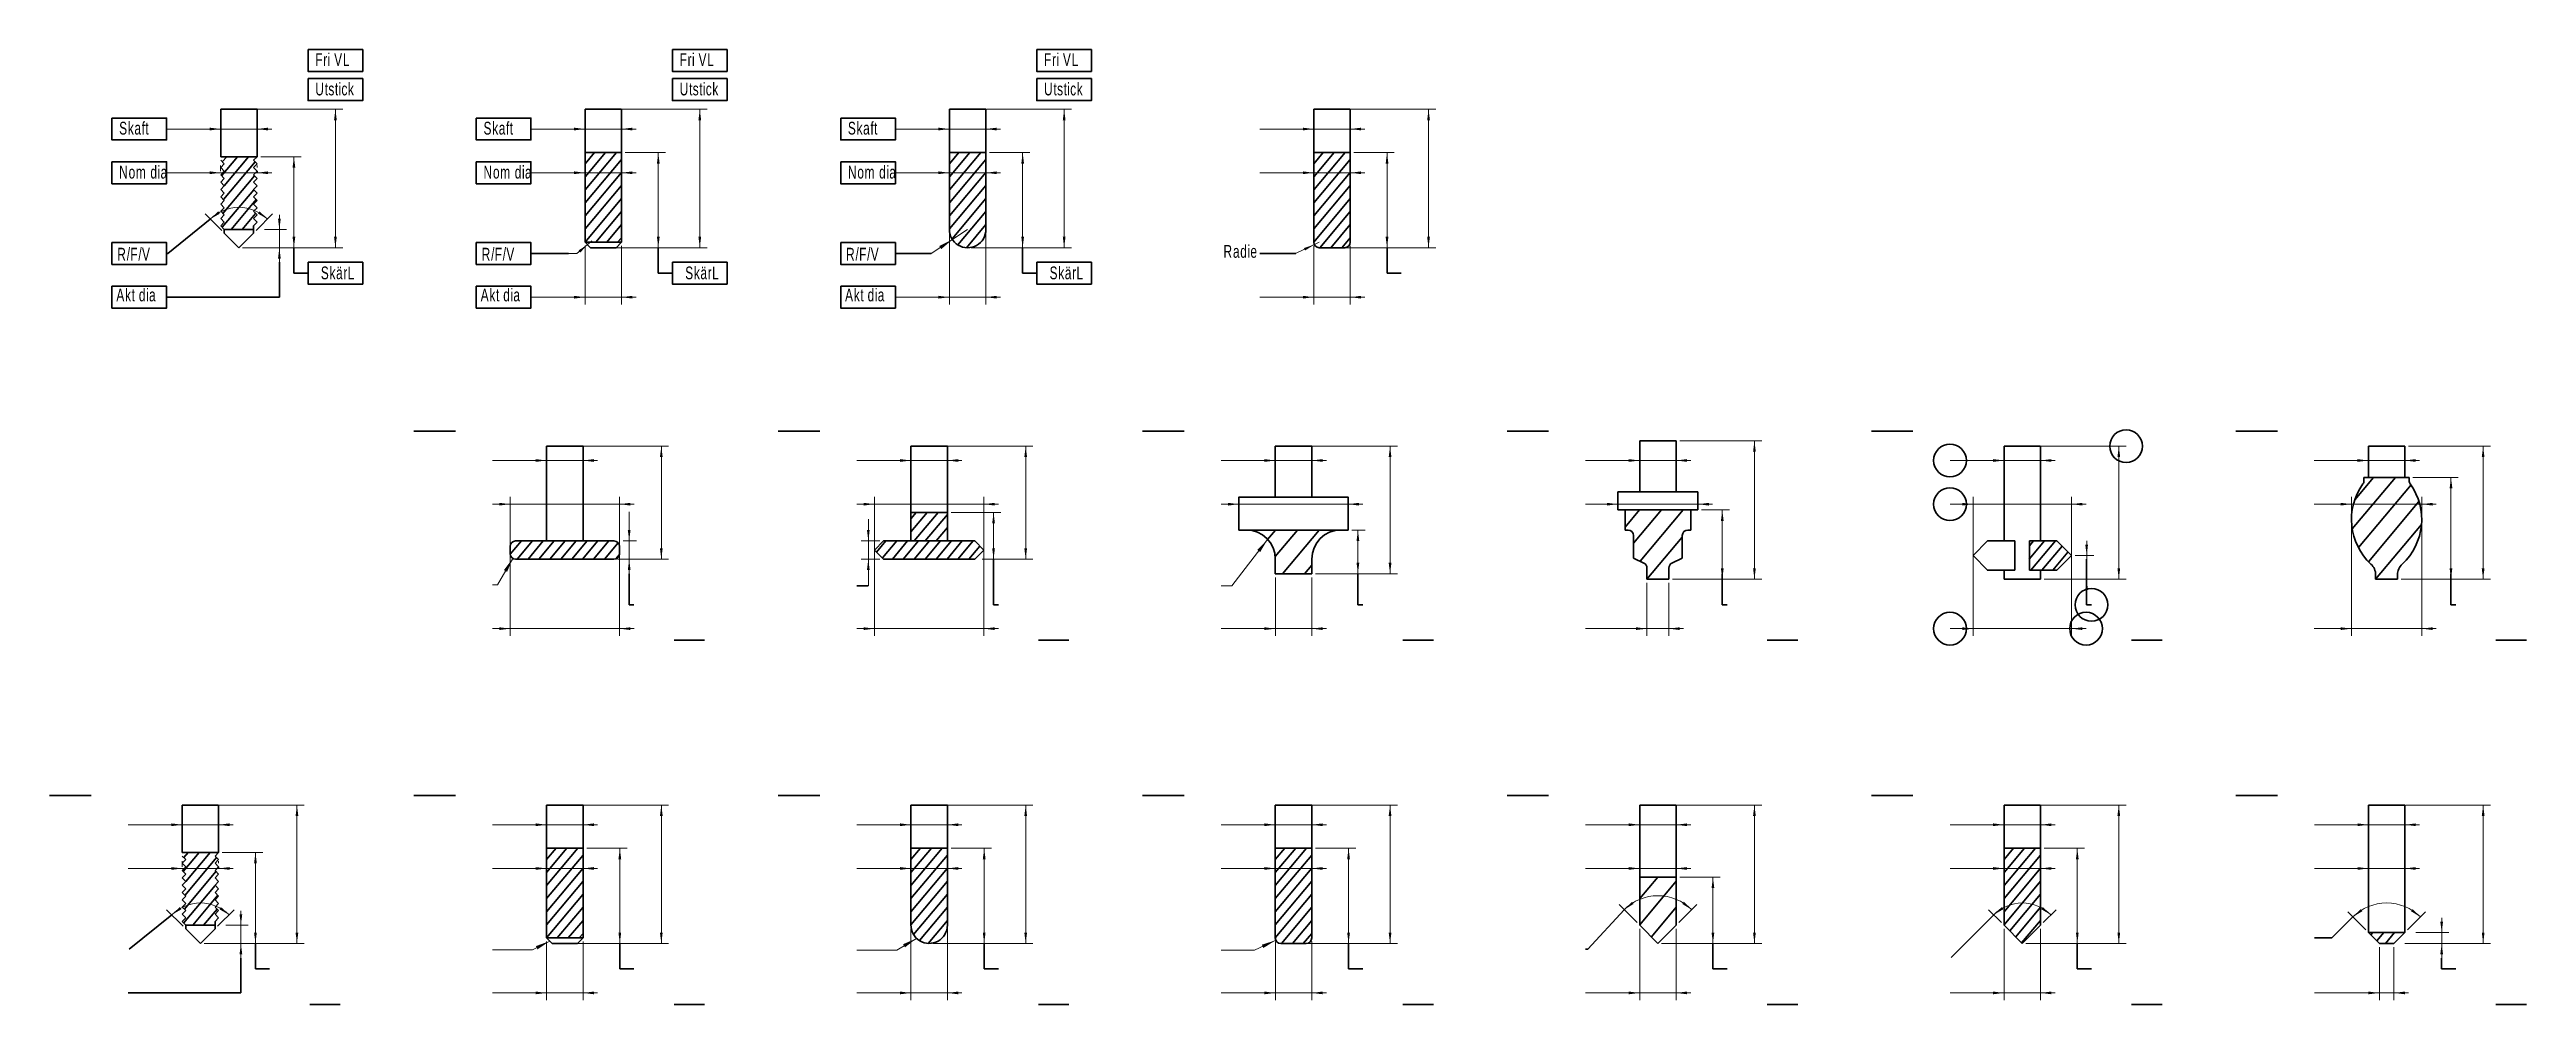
# Model space of a CAD drawing. Header units: millimetres. Extents: x -138 to 541, y -296 to -34.
import ezdxf

# ---------------------------------------------------------------- set-up
doc = ezdxf.new("R2010")
doc.units = ezdxf.units.MM
doc.layers.get('0').update_dxf_attribs({"lineweight": 35})
doc.layers.add('Dimension Layer', color=3, linetype='Continuous', lineweight=18)
doc.layers.add('Thick Solid Layer', color=7, linetype='Continuous', lineweight=35)
doc.styles.get("Standard").update_dxf_attribs({"font": '', "width": 0.667})
doc.styles.get('Standard').set_extended_font_data('arial')
doc.dimstyles.get("Standard").update_dxf_attribs({"dimtxt": 3.5, "dimasz": 4, "dimexe": 2, "dimexo": 0, "dimtad": 1, "dimdsep": 46, "dimtxsty": 'Standard', "dimblk": '_CAXARROW', "dimcen": 0, "dimdle": 8, "dimazin": 2, "dimtfac": 0.707107, "dimtdec": 3, "dimtmove": 2, "dimatfit": 3, "dimfxl": 1, "dimfrac": 2, "dimtolj": 1, "dimarcsym": 1})

msp = doc.modelspace()

# ---------------------------------------------------------------- texts
at = {"layer": 'Dimension Layer', "char_height": 3.5, "width": 22.23408, "attachment_point": 1, "line_spacing_factor": 1.15057}
for s, insert in [('\\T1.1;Fri VL', (-65.548, -34.857)), ('\\T1.1;Fri VL', (34.452, -34.857)), ('\\T1.1;Fri VL', (134.452, -34.857)), ('\\T1.1;Utstick', (-65.548, -42.934)), ('\\T1.1;Utstick', (34.452, -42.934)), ('\\T1.1;Utstick', (134.452, -42.934)), ('\\T1.1;Skaft', (-119.377, -53.687)), ('\\T1.1;Skaft', (-19.377, -53.687)), ('\\T1.1;Skaft', (80.623, -53.687)), ('\\T1.1;Nom dia', (-119.377, -65.764)), ('\\T1.1;Nom dia', (-19.377, -65.764)), ('\\T1.1;Nom dia', (80.623, -65.764)), ('\\T1.1;R/F/V', (-119.887, -88.28)), ('\\T1.1;R/F/V', (-19.887, -88.28)), ('\\T1.1;R/F/V', (80.113, -88.28)), ('\\T1.1;SkärL', (-64.026, -93.414)), ('\\T1.1;SkärL', (35.974, -93.414)), ('\\T1.1;SkärL', (135.974, -93.414)), ('\\T1.1;Akt dia', (-120.151, -99.476)), ('\\T1.1;Akt dia', (-20.151, -99.476)), ('\\T1.1;Akt dia', (79.849, -99.476))]:
    msp.add_mtext(s, dxfattribs=dict(at, insert=insert))
at = {"layer": 'Thick Solid Layer', "insert": (183.71, -87.511), "char_height": 3.5, "width": 39.46175, "attachment_point": 1}
msp.add_mtext('\\T1.1;Radie', dxfattribs=at)

# ---------------------------------------------------------------- blocks, each defined once
blk = doc.blocks.new('*X2')
at = {"layer": 'Dimension Layer'}
for points in [[(239.97, -50.26), (240.35, -53.26), (239.6, -53.26)], [(239.97, -88.26), (240.35, -85.26), (239.6, -85.26)]]:
    blk.add_hatch(color=0, dxfattribs=at).paths.add_polyline_path(points, flags=0)
at = {"layer": 'Dimension Layer', "color": 0}
for p, q in [((218.63, -50.26), (241.97, -50.26)), ((239.97, -50.26), (239.97, -88.26)), ((218.63, -88.26), (241.97, -88.26))]:
    blk.add_line(p, q, dxfattribs=at)
at = {"layer": 'Dimension Layer', "color": 0, "insert": (239.35, -55.07), "char_height": 3.5, "width": 7, "attachment_point": 5, "rotation": 90, "line_spacing_factor": 1.15057}
blk.add_mtext('\\T1.1; ', dxfattribs=at)
blk = doc.blocks.new('_CAXARROW')
blk.add_hatch(color=0).paths.add_polyline_path([(0, 0), (-1, 0.125), (-1, -0.125)], flags=0)
blk = doc.blocks.new('*X3')
at = {"layer": 'Dimension Layer'}
for points in [[(208.48, -55.67), (205.48, -55.3), (205.48, -56.05)], [(218.48, -55.67), (221.48, -55.3), (221.48, -56.05)]]:
    blk.add_hatch(color=0, dxfattribs=at).paths.add_polyline_path(points, flags=0)
at = {"layer": 'Dimension Layer', "color": 0}
for p, q in [((208.48, -59.36), (208.48, -53.67)), ((218.48, -59.36), (218.48, -53.67)), ((193.64, -55.67), (222.48, -55.67))]:
    blk.add_line(p, q, dxfattribs=at)
at = {"layer": 'Dimension Layer', "color": 0, "insert": (193.64, -55.05), "char_height": 3.5, "width": 7, "attachment_point": 5, "line_spacing_factor": 1.15057}
blk.add_mtext('\\T1.1; ', dxfattribs=at)
blk = doc.blocks.new('*X4')
at = {"layer": 'Dimension Layer'}
for points in [[(228.58, -62.14), (228.21, -65.14), (228.96, -65.14)], [(228.58, -88.26), (228.21, -85.26), (228.96, -85.26)]]:
    blk.add_hatch(color=0, dxfattribs=at).paths.add_polyline_path(points, flags=0)
at = {"layer": 'Dimension Layer', "color": 0}
for p, q in [((219.48, -62.14), (230.58, -62.14)), ((228.58, -88.26), (228.58, -62.14)), ((214.48, -88.26), (230.58, -88.26))]:
    blk.add_line(p, q, dxfattribs=at)
at = {"layer": 'Dimension Layer', "color": 0, "insert": (227.96, -75.2), "char_height": 3.5, "width": 7, "attachment_point": 5, "rotation": 90, "line_spacing_factor": 1.15057}
blk.add_mtext('\\T1.1; ', dxfattribs=at)
blk = doc.blocks.new('*X5')
at = {"layer": 'Dimension Layer'}
for points in [[(208.48, -67.67), (205.48, -67.3), (205.48, -68.05)], [(218.48, -67.67), (221.48, -67.3), (221.48, -68.05)]]:
    blk.add_hatch(color=0, dxfattribs=at).paths.add_polyline_path(points, flags=0)
at = {"layer": 'Dimension Layer', "color": 0}
for p, q in [((193.64, -67.67), (222.48, -67.67)), ((208.48, -73.19), (208.48, -65.67)), ((218.48, -73.19), (218.48, -65.67))]:
    blk.add_line(p, q, dxfattribs=at)
at = {"layer": 'Dimension Layer', "color": 0, "insert": (193.64, -67.05), "char_height": 3.5, "width": 7, "attachment_point": 5, "line_spacing_factor": 1.15057}
blk.add_mtext('\\T1.1; ', dxfattribs=at)
blk = doc.blocks.new('*X6')
at = {"layer": 'Dimension Layer'}
for points in [[(208.48, -101.84), (205.48, -101.46), (205.48, -102.21)], [(218.48, -101.84), (221.48, -101.46), (221.48, -102.21)]]:
    blk.add_hatch(color=0, dxfattribs=at).paths.add_polyline_path(points, flags=0)
at = {"layer": 'Dimension Layer', "color": 0}
for p, q in [((208.48, -87.76), (208.48, -103.84)), ((218.48, -87.76), (218.48, -103.84)), ((193.64, -101.84), (222.48, -101.84))]:
    blk.add_line(p, q, dxfattribs=at)
at = {"layer": 'Dimension Layer', "color": 0, "insert": (193.64, -101.21), "char_height": 3.5, "width": 7, "attachment_point": 5, "line_spacing_factor": 1.15057}
blk.add_mtext('\\T1.1; ', dxfattribs=at)
blk = doc.blocks.new('*X7')
at = {"layer": 'Dimension Layer'}
blk.add_hatch(color=0, dxfattribs=at).paths.add_polyline_path([(208.63, -87.4), (205.76, -88.35), (206.08, -89.03)], flags=0)
at = {"layer": 'Dimension Layer', "color": 0}
for q in [(209.98, -86.76), (201.18, -89.84)]:
    blk.add_line((203.51, -89.84), q, dxfattribs=at)
blk = doc.blocks.new('*X8')
at = {"layer": 'Dimension Layer'}
for points in [[(139.97, -50.26), (140.35, -53.26), (139.6, -53.26)], [(139.97, -88.26), (140.35, -85.26), (139.6, -85.26)]]:
    blk.add_hatch(color=0, dxfattribs=at).paths.add_polyline_path(points, flags=0)
at = {"layer": 'Dimension Layer', "color": 0}
for p, q in [((118.63, -50.26), (141.97, -50.26)), ((139.97, -50.26), (139.97, -88.26)), ((118.63, -88.26), (141.97, -88.26))]:
    blk.add_line(p, q, dxfattribs=at)
at = {"layer": 'Dimension Layer', "color": 0, "insert": (139.35, -55.07), "char_height": 3.5, "width": 7, "attachment_point": 5, "rotation": 90, "line_spacing_factor": 1.15057}
blk.add_mtext('\\T1.1; ', dxfattribs=at)
blk = doc.blocks.new('*X9')
at = {"layer": 'Dimension Layer'}
for points in [[(108.48, -55.67), (105.48, -55.3), (105.48, -56.05)], [(118.48, -55.67), (121.48, -55.3), (121.48, -56.05)]]:
    blk.add_hatch(color=0, dxfattribs=at).paths.add_polyline_path(points, flags=0)
at = {"layer": 'Dimension Layer', "color": 0}
for p, q in [((108.48, -59.36), (108.48, -53.67)), ((118.48, -59.36), (118.48, -53.67)), ((93.64, -55.67), (122.48, -55.67))]:
    blk.add_line(p, q, dxfattribs=at)
at = {"layer": 'Dimension Layer', "color": 0, "insert": (93.64, -55.05), "char_height": 3.5, "width": 7, "attachment_point": 5, "line_spacing_factor": 1.15057}
blk.add_mtext('\\T1.1; ', dxfattribs=at)
blk = doc.blocks.new('*X10')
at = {"layer": 'Dimension Layer'}
for points in [[(128.58, -62.14), (128.21, -65.14), (128.96, -65.14)], [(128.58, -88.26), (128.21, -85.26), (128.96, -85.26)]]:
    blk.add_hatch(color=0, dxfattribs=at).paths.add_polyline_path(points, flags=0)
at = {"layer": 'Dimension Layer', "color": 0}
for p, q in [((119.48, -62.14), (130.58, -62.14)), ((128.58, -88.26), (128.58, -62.14)), ((114.48, -88.26), (130.58, -88.26))]:
    blk.add_line(p, q, dxfattribs=at)
at = {"layer": 'Dimension Layer', "color": 0, "insert": (127.96, -75.2), "char_height": 3.5, "width": 7, "attachment_point": 5, "rotation": 90, "line_spacing_factor": 1.15057}
blk.add_mtext('\\T1.1; ', dxfattribs=at)
blk = doc.blocks.new('*X11')
at = {"layer": 'Dimension Layer'}
for points in [[(108.48, -67.67), (105.48, -67.3), (105.48, -68.05)], [(118.48, -67.67), (121.48, -67.3), (121.48, -68.05)]]:
    blk.add_hatch(color=0, dxfattribs=at).paths.add_polyline_path(points, flags=0)
at = {"layer": 'Dimension Layer', "color": 0}
for p, q in [((93.64, -67.67), (122.48, -67.67)), ((108.48, -73.19), (108.48, -65.67)), ((118.48, -73.19), (118.48, -65.67))]:
    blk.add_line(p, q, dxfattribs=at)
at = {"layer": 'Dimension Layer', "color": 0, "insert": (93.64, -67.05), "char_height": 3.5, "width": 7, "attachment_point": 5, "line_spacing_factor": 1.15057}
blk.add_mtext('\\T1.1; ', dxfattribs=at)
blk = doc.blocks.new('*X12')
at = {"layer": 'Dimension Layer'}
for points in [[(108.48, -101.84), (105.48, -101.46), (105.48, -102.21)], [(118.48, -101.84), (121.48, -101.46), (121.48, -102.21)]]:
    blk.add_hatch(color=0, dxfattribs=at).paths.add_polyline_path(points, flags=0)
at = {"layer": 'Dimension Layer', "color": 0}
for p, q in [((108.48, -84.26), (108.48, -103.84)), ((118.48, -84.26), (118.48, -103.84)), ((93.64, -101.84), (122.48, -101.84))]:
    blk.add_line(p, q, dxfattribs=at)
at = {"layer": 'Dimension Layer', "color": 0, "insert": (93.64, -101.21), "char_height": 3.5, "width": 7, "attachment_point": 5, "line_spacing_factor": 1.15057}
blk.add_mtext('\\T1.1; ', dxfattribs=at)
blk = doc.blocks.new('*X13')
at = {"layer": 'Dimension Layer'}
blk.add_hatch(color=0, dxfattribs=at).paths.add_polyline_path([(109.31, -86.01), (105.69, -87.79), (106.24, -88.63)], flags=0)
at = {"layer": 'Dimension Layer', "color": 0}
blk.add_line((103.5, -89.84), (113.48, -83.26), dxfattribs=at)
blk = doc.blocks.new('*X14')
at = {"layer": 'Dimension Layer'}
for points in [[(39.97, -50.26), (40.35, -53.26), (39.6, -53.26)], [(39.97, -88.26), (40.35, -85.26), (39.6, -85.26)]]:
    blk.add_hatch(color=0, dxfattribs=at).paths.add_polyline_path(points, flags=0)
at = {"layer": 'Dimension Layer', "color": 0}
for p, q in [((18.63, -50.26), (41.97, -50.26)), ((39.97, -50.26), (39.97, -88.26)), ((18.63, -88.26), (41.97, -88.26))]:
    blk.add_line(p, q, dxfattribs=at)
at = {"layer": 'Dimension Layer', "color": 0, "insert": (39.35, -55.07), "char_height": 3.5, "width": 7, "attachment_point": 5, "rotation": 90, "line_spacing_factor": 1.15057}
blk.add_mtext('\\T1.1; ', dxfattribs=at)
blk = doc.blocks.new('*X15')
at = {"layer": 'Dimension Layer'}
for points in [[(8.48, -55.67), (5.48, -55.3), (5.48, -56.05)], [(18.48, -55.67), (21.48, -55.3), (21.48, -56.05)]]:
    blk.add_hatch(color=0, dxfattribs=at).paths.add_polyline_path(points, flags=0)
at = {"layer": 'Dimension Layer', "color": 0}
for p, q in [((8.48, -59.36), (8.48, -53.67)), ((18.48, -59.36), (18.48, -53.67)), ((-6.36, -55.67), (22.48, -55.67))]:
    blk.add_line(p, q, dxfattribs=at)
at = {"layer": 'Dimension Layer', "color": 0, "insert": (-6.36, -55.05), "char_height": 3.5, "width": 7, "attachment_point": 5, "line_spacing_factor": 1.15057}
blk.add_mtext('\\T1.1; ', dxfattribs=at)
blk = doc.blocks.new('*X16')
at = {"layer": 'Dimension Layer'}
for points in [[(28.58, -62.14), (28.21, -65.14), (28.96, -65.14)], [(28.58, -88.26), (28.21, -85.26), (28.96, -85.26)]]:
    blk.add_hatch(color=0, dxfattribs=at).paths.add_polyline_path(points, flags=0)
at = {"layer": 'Dimension Layer', "color": 0}
for p, q in [((19.48, -62.14), (30.58, -62.14)), ((28.58, -88.26), (28.58, -62.14)), ((14.48, -88.26), (30.58, -88.26))]:
    blk.add_line(p, q, dxfattribs=at)
at = {"layer": 'Dimension Layer', "color": 0, "insert": (27.96, -75.2), "char_height": 3.5, "width": 7, "attachment_point": 5, "rotation": 90, "line_spacing_factor": 1.15057}
blk.add_mtext('\\T1.1; ', dxfattribs=at)
blk = doc.blocks.new('*X17')
at = {"layer": 'Dimension Layer'}
for points in [[(8.48, -67.67), (5.48, -67.3), (5.48, -68.05)], [(18.48, -67.67), (21.48, -67.3), (21.48, -68.05)]]:
    blk.add_hatch(color=0, dxfattribs=at).paths.add_polyline_path(points, flags=0)
at = {"layer": 'Dimension Layer', "color": 0}
for p, q in [((-6.36, -67.67), (22.48, -67.67)), ((8.48, -73.19), (8.48, -65.67)), ((18.48, -73.19), (18.48, -65.67))]:
    blk.add_line(p, q, dxfattribs=at)
at = {"layer": 'Dimension Layer', "color": 0, "insert": (-6.36, -67.05), "char_height": 3.5, "width": 7, "attachment_point": 5, "line_spacing_factor": 1.15057}
blk.add_mtext('\\T1.1; ', dxfattribs=at)
blk = doc.blocks.new('*X18')
at = {"layer": 'Dimension Layer'}
for points in [[(8.48, -101.84), (5.48, -101.46), (5.48, -102.21)], [(18.48, -101.84), (21.48, -101.46), (21.48, -102.21)]]:
    blk.add_hatch(color=0, dxfattribs=at).paths.add_polyline_path(points, flags=0)
at = {"layer": 'Dimension Layer', "color": 0}
for p, q in [((8.48, -87.76), (8.48, -103.84)), ((18.48, -87.76), (18.48, -103.84)), ((-6.36, -101.84), (22.48, -101.84))]:
    blk.add_line(p, q, dxfattribs=at)
at = {"layer": 'Dimension Layer', "color": 0, "insert": (-6.36, -101.21), "char_height": 3.5, "width": 7, "attachment_point": 5, "line_spacing_factor": 1.15057}
blk.add_mtext('\\T1.1; ', dxfattribs=at)
blk = doc.blocks.new('*X19')
at = {"layer": 'Dimension Layer'}
blk.add_hatch(color=0, dxfattribs=at).paths.add_polyline_path([(9.24, -87.35), (6.7, -88.99), (7.18, -89.57)], flags=0)
at = {"layer": 'Dimension Layer', "color": 0}
for q in [(10.39, -86.39), (3.94, -89.84)]:
    blk.add_line((6.27, -89.84), q, dxfattribs=at)
blk = doc.blocks.new('*X20')
at = {"layer": 'Dimension Layer'}
for points in [[(-60.03, -50.26), (-59.65, -53.26), (-60.4, -53.26)], [(-60.03, -88.26), (-59.65, -85.26), (-60.4, -85.26)]]:
    blk.add_hatch(color=0, dxfattribs=at).paths.add_polyline_path(points, flags=0)
at = {"layer": 'Dimension Layer', "color": 0}
for p, q in [((-81.37, -50.26), (-58.03, -50.26)), ((-60.03, -50.26), (-60.03, -88.26)), ((-81.37, -88.26), (-58.03, -88.26))]:
    blk.add_line(p, q, dxfattribs=at)
at = {"layer": 'Dimension Layer', "color": 0, "insert": (-60.65, -55.07), "char_height": 3.5, "width": 7, "attachment_point": 5, "rotation": 90, "line_spacing_factor": 1.15057}
blk.add_mtext('\\T1.1; ', dxfattribs=at)
blk = doc.blocks.new('*X21')
at = {"layer": 'Dimension Layer'}
for points in [[(-91.52, -55.67), (-94.52, -55.3), (-94.52, -56.05)], [(-81.52, -55.67), (-78.52, -55.3), (-78.52, -56.05)]]:
    blk.add_hatch(color=0, dxfattribs=at).paths.add_polyline_path(points, flags=0)
at = {"layer": 'Dimension Layer', "color": 0}
for p, q in [((-91.52, -59.36), (-91.52, -53.67)), ((-81.52, -59.36), (-81.52, -53.67)), ((-106.36, -55.67), (-77.52, -55.67))]:
    blk.add_line(p, q, dxfattribs=at)
at = {"layer": 'Dimension Layer', "color": 0, "insert": (-106.36, -55.05), "char_height": 3.5, "width": 7, "attachment_point": 5, "line_spacing_factor": 1.15057}
blk.add_mtext('\\T1.1; ', dxfattribs=at)
blk = doc.blocks.new('*X22')
at = {"layer": 'Dimension Layer'}
for points in [[(-71.42, -63.26), (-71.79, -66.26), (-71.04, -66.26)], [(-71.42, -88.26), (-71.79, -85.26), (-71.04, -85.26)]]:
    blk.add_hatch(color=0, dxfattribs=at).paths.add_polyline_path(points, flags=0)
at = {"layer": 'Dimension Layer', "color": 0}
for p, q in [((-80.52, -63.26), (-69.42, -63.26)), ((-71.42, -88.26), (-71.42, -63.26)), ((-85.52, -88.26), (-69.42, -88.26))]:
    blk.add_line(p, q, dxfattribs=at)
at = {"layer": 'Dimension Layer', "color": 0, "insert": (-72.04, -75.76), "char_height": 3.5, "width": 7, "attachment_point": 5, "rotation": 90, "line_spacing_factor": 1.15057}
blk.add_mtext('\\T1.1; ', dxfattribs=at)
blk = doc.blocks.new('*X23')
at = {"layer": 'Dimension Layer'}
for points in [[(-94.37, -80.4), (-91.76, -78.89), (-92.17, -78.27)], [(-78.66, -80.4), (-81.27, -78.89), (-80.86, -78.27)]]:
    blk.add_hatch(color=0, dxfattribs=at).paths.add_polyline_path(points, flags=0)
at = {"layer": 'Dimension Layer', "color": 0}
for p, q in [((-91.22, -83.55), (-95.78, -78.99)), ((-81.81, -83.55), (-77.25, -78.99))]:
    blk.add_line(p, q, dxfattribs=at)
for start, end in [(90, 135), (45, 90)]:
    blk.add_arc((-86.52, -88.26), 11.11, start, end, dxfattribs=at)
at = {"layer": 'Dimension Layer', "color": 0, "insert": (-86.52, -77.15), "char_height": 3.5, "width": 7, "attachment_point": 5, "line_spacing_factor": 1.15057}
blk.add_mtext('\\T1.1; ', dxfattribs=at)
blk = doc.blocks.new('*X24')
at = {"layer": 'Dimension Layer'}
for points in [[(-91.52, -67.67), (-94.52, -67.3), (-94.52, -68.05)], [(-81.52, -67.67), (-78.52, -67.3), (-78.52, -68.05)]]:
    blk.add_hatch(color=0, dxfattribs=at).paths.add_polyline_path(points, flags=0)
at = {"layer": 'Dimension Layer', "color": 0}
for p, q in [((-106.36, -67.67), (-77.52, -67.67)), ((-91.52, -67.26), (-91.52, -65.67)), ((-81.52, -66.26), (-81.52, -65.67))]:
    blk.add_line(p, q, dxfattribs=at)
at = {"layer": 'Dimension Layer', "color": 0, "insert": (-106.36, -67.05), "char_height": 3.5, "width": 7, "attachment_point": 5, "line_spacing_factor": 1.15057}
blk.add_mtext('\\T1.1; ', dxfattribs=at)
blk = doc.blocks.new('*X25')
at = {"layer": 'Dimension Layer'}
for points in [[(-75.41, -83.26), (-75.03, -80.26), (-75.78, -80.26)], [(-75.41, -88.26), (-75.03, -91.26), (-75.78, -91.26)]]:
    blk.add_hatch(color=0, dxfattribs=at).paths.add_polyline_path(points, flags=0)
at = {"layer": 'Dimension Layer', "color": 0}
for p, q in [((-75.41, -79.26), (-75.41, -92.26)), ((-83.52, -88.26), (-73.41, -88.26)), ((-79.52, -83.26), (-73.41, -83.26))]:
    blk.add_line(p, q, dxfattribs=at)
at = {"layer": 'Dimension Layer', "color": 0, "insert": (-76.03, -85.76), "char_height": 3.5, "width": 7, "attachment_point": 5, "rotation": 90, "line_spacing_factor": 1.15057}
blk.add_mtext('\\T1.1; ', dxfattribs=at)
blk = doc.blocks.new('*X26')
at = {"layer": 'Dimension Layer'}
for points in [[(529.42, -241.25), (529.79, -244.25), (529.04, -244.25)], [(529.42, -279.25), (529.79, -276.25), (529.04, -276.25)]]:
    blk.add_hatch(color=0, dxfattribs=at).paths.add_polyline_path(points, flags=0)
at = {"layer": 'Dimension Layer', "color": 0}
for p, q in [((508.08, -241.25), (531.42, -241.25)), ((529.42, -241.25), (529.42, -279.25)), ((508.08, -279.25), (531.42, -279.25))]:
    blk.add_line(p, q, dxfattribs=at)
at = {"layer": 'Dimension Layer', "color": 0, "insert": (528.79, -246.06), "char_height": 3.5, "width": 7, "attachment_point": 5, "rotation": 90, "line_spacing_factor": 1.15057}
blk.add_mtext('\\T1.1; ', dxfattribs=at)
blk = doc.blocks.new('*X27')
at = {"layer": 'Dimension Layer'}
for points in [[(497.93, -246.66), (494.93, -246.29), (494.93, -247.04)], [(507.93, -246.66), (510.93, -246.29), (510.93, -247.04)]]:
    blk.add_hatch(color=0, dxfattribs=at).paths.add_polyline_path(points, flags=0)
at = {"layer": 'Dimension Layer', "color": 0}
for p, q in [((497.93, -250.35), (497.93, -244.66)), ((507.93, -250.35), (507.93, -244.66)), ((483.09, -246.66), (511.93, -246.66))]:
    blk.add_line(p, q, dxfattribs=at)
at = {"layer": 'Dimension Layer', "color": 0, "insert": (483.09, -246.04), "char_height": 3.5, "width": 7, "attachment_point": 5, "line_spacing_factor": 1.15057}
blk.add_mtext('\\T1.1; ', dxfattribs=at)
blk = doc.blocks.new('*X28')
at = {"layer": 'Dimension Layer'}
for points in [[(500.93, -292.83), (497.93, -292.45), (497.93, -293.2)], [(504.93, -292.83), (507.93, -292.45), (507.93, -293.2)]]:
    blk.add_hatch(color=0, dxfattribs=at).paths.add_polyline_path(points, flags=0)
at = {"layer": 'Dimension Layer', "color": 0}
for p, q in [((500.93, -280.25), (500.93, -294.83)), ((504.93, -280.25), (504.93, -294.83)), ((483.09, -292.83), (508.93, -292.83))]:
    blk.add_line(p, q, dxfattribs=at)
at = {"layer": 'Dimension Layer', "color": 0, "insert": (483.09, -292.2), "char_height": 3.5, "width": 7, "attachment_point": 5, "line_spacing_factor": 1.15057}
blk.add_mtext('\\T1.1; ', dxfattribs=at)
blk = doc.blocks.new('*X29')
at = {"layer": 'Dimension Layer'}
for points in [[(518.03, -276.25), (517.65, -273.25), (518.4, -273.25)], [(518.03, -279.25), (517.65, -282.25), (518.4, -282.25)]]:
    blk.add_hatch(color=0, dxfattribs=at).paths.add_polyline_path(points, flags=0)
at = {"layer": 'Dimension Layer', "color": 0}
for p, q in [((510.93, -276.25), (520.03, -276.25)), ((518.03, -283.25), (518.03, -272.25)), ((507.93, -279.25), (520.03, -279.25))]:
    blk.add_line(p, q, dxfattribs=at)
at = {"layer": 'Dimension Layer', "color": 0, "insert": (517.4, -277.75), "char_height": 3.5, "width": 7, "attachment_point": 5, "rotation": 90, "line_spacing_factor": 1.15057}
blk.add_mtext('\\T1.1; ', dxfattribs=at)
blk = doc.blocks.new('*X30')
at = {"layer": 'Dimension Layer'}
for points in [[(493.66, -271.98), (496.24, -270.41), (495.81, -269.8)], [(512.19, -271.98), (509.62, -270.41), (510.05, -269.8)]]:
    blk.add_hatch(color=0, dxfattribs=at).paths.add_polyline_path(points, flags=0)
at = {"layer": 'Dimension Layer', "color": 0}
for p, q in [((497.22, -275.54), (492.25, -270.57)), ((508.63, -275.54), (513.61, -270.57))]:
    blk.add_line(p, q, dxfattribs=at)
for start, end in [(90, 135), (45, 90)]:
    blk.add_arc((502.93, -281.25), 13.11, start, end, dxfattribs=at)
at = {"layer": 'Dimension Layer', "color": 0, "insert": (502.93, -268.14), "char_height": 3.5, "width": 7, "attachment_point": 5, "line_spacing_factor": 1.15057}
blk.add_mtext('\\T1.1; ', dxfattribs=at)
blk = doc.blocks.new('*X31')
at = {"layer": 'Dimension Layer'}
for points in [[(29.42, -142.75), (29.79, -145.75), (29.04, -145.75)], [(29.42, -173.75), (29.79, -170.75), (29.04, -170.75)]]:
    blk.add_hatch(color=0, dxfattribs=at).paths.add_polyline_path(points, flags=0)
at = {"layer": 'Dimension Layer', "color": 0}
for p, q in [((8.08, -142.75), (31.42, -142.75)), ((29.42, -142.75), (29.42, -173.75)), ((17.43, -173.75), (31.42, -173.75))]:
    blk.add_line(p, q, dxfattribs=at)
at = {"layer": 'Dimension Layer', "color": 0, "insert": (28.79, -146.06), "char_height": 3.5, "width": 7, "attachment_point": 5, "rotation": 90, "line_spacing_factor": 1.15057}
blk.add_mtext('\\T1.1; ', dxfattribs=at)
blk = doc.blocks.new('*X32')
at = {"layer": 'Dimension Layer'}
for points in [[(-2.07, -146.66), (-5.07, -146.29), (-5.07, -147.04)], [(7.93, -146.66), (10.93, -146.29), (10.93, -147.04)]]:
    blk.add_hatch(color=0, dxfattribs=at).paths.add_polyline_path(points, flags=0)
at = {"layer": 'Dimension Layer', "color": 0}
for p, q in [((-16.91, -146.66), (11.93, -146.66)), ((-2.07, -150.35), (-2.07, -144.66)), ((7.93, -150.35), (7.93, -144.66))]:
    blk.add_line(p, q, dxfattribs=at)
at = {"layer": 'Dimension Layer', "color": 0, "insert": (-16.91, -146.04), "char_height": 3.5, "width": 7, "attachment_point": 5, "line_spacing_factor": 1.15057}
blk.add_mtext('\\T1.1; ', dxfattribs=at)
blk = doc.blocks.new('*X33')
at = {"layer": 'Dimension Layer'}
for points in [[(20.6, -168.75), (20.22, -165.75), (20.97, -165.75)], [(20.6, -173.75), (20.22, -176.75), (20.97, -176.75)]]:
    blk.add_hatch(color=0, dxfattribs=at).paths.add_polyline_path(points, flags=0)
at = {"layer": 'Dimension Layer', "color": 0}
for p, q in [((20.6, -181.75), (20.6, -160.75)), ((18.93, -168.75), (22.6, -168.75)), ((17.43, -173.75), (22.6, -173.75))]:
    blk.add_line(p, q, dxfattribs=at)
at = {"layer": 'Dimension Layer', "color": 0, "insert": (19.97, -171.25), "char_height": 3.5, "width": 7, "attachment_point": 5, "rotation": 90, "line_spacing_factor": 1.15057}
blk.add_mtext('\\T1.1; ', dxfattribs=at)
blk = doc.blocks.new('*X34')
at = {"layer": 'Dimension Layer'}
for points in [[(-12.07, -158.66), (-15.07, -158.29), (-15.07, -159.04)], [(17.93, -158.66), (20.93, -158.29), (20.93, -159.04)]]:
    blk.add_hatch(color=0, dxfattribs=at).paths.add_polyline_path(points, flags=0)
at = {"layer": 'Dimension Layer', "color": 0}
for p, q in [((-16.91, -158.66), (21.93, -158.66)), ((-12.07, -173.25), (-12.07, -156.66)), ((17.93, -173.25), (17.93, -156.66))]:
    blk.add_line(p, q, dxfattribs=at)
at = {"layer": 'Dimension Layer', "color": 0, "insert": (-16.91, -158.04), "char_height": 3.5, "width": 7, "attachment_point": 5, "line_spacing_factor": 1.15057}
blk.add_mtext('\\T1.1; ', dxfattribs=at)
blk = doc.blocks.new('*X35')
at = {"layer": 'Dimension Layer'}
for points in [[(497.93, -258.66), (494.93, -258.29), (494.93, -259.04)], [(507.93, -258.66), (510.93, -258.29), (510.93, -259.04)]]:
    blk.add_hatch(color=0, dxfattribs=at).paths.add_polyline_path(points, flags=0)
at = {"layer": 'Dimension Layer', "color": 0}
for p, q in [((497.93, -264.18), (497.93, -256.66)), ((507.93, -264.18), (507.93, -256.66)), ((483.09, -258.66), (511.93, -258.66))]:
    blk.add_line(p, q, dxfattribs=at)
at = {"layer": 'Dimension Layer', "color": 0, "insert": (483.09, -258.04), "char_height": 3.5, "width": 7, "attachment_point": 5, "line_spacing_factor": 1.15057}
blk.add_mtext('\\T1.1; ', dxfattribs=at)
blk = doc.blocks.new('*X36')
at = {"layer": 'Dimension Layer'}
for points in [[(-12.07, -192.83), (-15.07, -192.45), (-15.07, -193.2)], [(17.93, -192.83), (20.93, -192.45), (20.93, -193.2)]]:
    blk.add_hatch(color=0, dxfattribs=at).paths.add_polyline_path(points, flags=0)
at = {"layer": 'Dimension Layer', "color": 0}
for p, q in [((-12.07, -173.25), (-12.07, -194.83)), ((17.93, -173.25), (17.93, -194.83)), ((-16.91, -192.83), (21.93, -192.83))]:
    blk.add_line(p, q, dxfattribs=at)
at = {"layer": 'Dimension Layer', "color": 0, "insert": (-16.91, -192.2), "char_height": 3.5, "width": 7, "attachment_point": 5, "line_spacing_factor": 1.15057}
blk.add_mtext('\\T1.1; ', dxfattribs=at)
blk = doc.blocks.new('*X37')
at = {"layer": 'Dimension Layer'}
for points in [[(129.42, -142.75), (129.79, -145.75), (129.04, -145.75)], [(129.42, -173.75), (129.79, -170.75), (129.04, -170.75)]]:
    blk.add_hatch(color=0, dxfattribs=at).paths.add_polyline_path(points, flags=0)
at = {"layer": 'Dimension Layer', "color": 0}
for p, q in [((108.08, -142.75), (131.42, -142.75)), ((129.42, -142.75), (129.42, -173.75)), ((117.43, -173.75), (131.42, -173.75))]:
    blk.add_line(p, q, dxfattribs=at)
at = {"layer": 'Dimension Layer', "color": 0, "insert": (128.79, -146.06), "char_height": 3.5, "width": 7, "attachment_point": 5, "rotation": 90, "line_spacing_factor": 1.15057}
blk.add_mtext('\\T1.1; ', dxfattribs=at)
blk = doc.blocks.new('*X38')
at = {"layer": 'Dimension Layer'}
for points in [[(97.93, -146.66), (94.93, -146.29), (94.93, -147.04)], [(107.93, -146.66), (110.93, -146.29), (110.93, -147.04)]]:
    blk.add_hatch(color=0, dxfattribs=at).paths.add_polyline_path(points, flags=0)
at = {"layer": 'Dimension Layer', "color": 0}
for p, q in [((83.09, -146.66), (111.93, -146.66)), ((97.93, -150.35), (97.93, -144.66)), ((107.93, -150.35), (107.93, -144.66))]:
    blk.add_line(p, q, dxfattribs=at)
at = {"layer": 'Dimension Layer', "color": 0, "insert": (83.09, -146.04), "char_height": 3.5, "width": 7, "attachment_point": 5, "line_spacing_factor": 1.15057}
blk.add_mtext('\\T1.1; ', dxfattribs=at)
blk = doc.blocks.new('*X39')
at = {"layer": 'Dimension Layer'}
for points in [[(120.6, -160.96), (120.22, -163.96), (120.97, -163.96)], [(120.6, -173.75), (120.22, -170.75), (120.97, -170.75)]]:
    blk.add_hatch(color=0, dxfattribs=at).paths.add_polyline_path(points, flags=0)
at = {"layer": 'Dimension Layer', "color": 0}
for p, q in [((108.93, -160.96), (122.6, -160.96)), ((120.6, -173.75), (120.6, -160.96)), ((117.43, -173.75), (122.6, -173.75))]:
    blk.add_line(p, q, dxfattribs=at)
at = {"layer": 'Dimension Layer', "color": 0, "insert": (119.97, -167.35), "char_height": 3.5, "width": 7, "attachment_point": 5, "rotation": 90, "line_spacing_factor": 1.15057}
blk.add_mtext('\\T1.1; ', dxfattribs=at)
blk = doc.blocks.new('*X40')
at = {"layer": 'Dimension Layer'}
for points in [[(87.93, -158.66), (84.93, -158.29), (84.93, -159.04)], [(117.93, -158.66), (120.93, -158.29), (120.93, -159.04)]]:
    blk.add_hatch(color=0, dxfattribs=at).paths.add_polyline_path(points, flags=0)
at = {"layer": 'Dimension Layer', "color": 0}
for p, q in [((83.09, -158.66), (121.93, -158.66)), ((87.93, -174.25), (87.93, -156.66)), ((117.93, -174.25), (117.93, -156.66))]:
    blk.add_line(p, q, dxfattribs=at)
at = {"layer": 'Dimension Layer', "color": 0, "insert": (83.09, -158.04), "char_height": 3.5, "width": 7, "attachment_point": 5, "line_spacing_factor": 1.15057}
blk.add_mtext('\\T1.1; ', dxfattribs=at)
blk = doc.blocks.new('*X41')
at = {"layer": 'Dimension Layer'}
for points in [[(87.93, -192.83), (84.93, -192.45), (84.93, -193.2)], [(117.93, -192.83), (120.93, -192.45), (120.93, -193.2)]]:
    blk.add_hatch(color=0, dxfattribs=at).paths.add_polyline_path(points, flags=0)
at = {"layer": 'Dimension Layer', "color": 0}
for p, q in [((87.93, -172.25), (87.93, -194.83)), ((117.93, -172.25), (117.93, -194.83)), ((83.09, -192.83), (121.93, -192.83))]:
    blk.add_line(p, q, dxfattribs=at)
at = {"layer": 'Dimension Layer', "color": 0, "insert": (83.09, -192.2), "char_height": 3.5, "width": 7, "attachment_point": 5, "line_spacing_factor": 1.15057}
blk.add_mtext('\\T1.1; ', dxfattribs=at)
blk = doc.blocks.new('*X42')
at = {"layer": 'Dimension Layer'}
for points in [[(86.23, -168.75), (85.85, -165.75), (86.6, -165.75)], [(86.23, -173.75), (85.85, -176.75), (86.6, -176.75)]]:
    blk.add_hatch(color=0, dxfattribs=at).paths.add_polyline_path(points, flags=0)
at = {"layer": 'Dimension Layer', "color": 0}
for p, q in [((86.23, -181.06), (86.23, -162.75)), ((89.43, -168.75), (84.23, -168.75)), ((89.43, -173.75), (84.23, -173.75))]:
    blk.add_line(p, q, dxfattribs=at)
at = {"layer": 'Dimension Layer', "color": 0, "insert": (85.6, -181.06), "char_height": 3.5, "width": 7, "attachment_point": 5, "rotation": 90, "line_spacing_factor": 1.15057}
blk.add_mtext('\\T1.1; ', dxfattribs=at)
blk = doc.blocks.new('*X43')
at = {"layer": 'Dimension Layer'}
for points in [[(429.42, -241.25), (429.79, -244.25), (429.04, -244.25)], [(429.42, -279.25), (429.79, -276.25), (429.04, -276.25)]]:
    blk.add_hatch(color=0, dxfattribs=at).paths.add_polyline_path(points, flags=0)
at = {"layer": 'Dimension Layer', "color": 0}
for p, q in [((408.08, -241.25), (431.42, -241.25)), ((429.42, -241.25), (429.42, -279.25)), ((408.08, -279.25), (431.42, -279.25))]:
    blk.add_line(p, q, dxfattribs=at)
at = {"layer": 'Dimension Layer', "color": 0, "insert": (428.79, -246.06), "char_height": 3.5, "width": 7, "attachment_point": 5, "rotation": 90, "line_spacing_factor": 1.15057}
blk.add_mtext('\\T1.1; ', dxfattribs=at)
blk = doc.blocks.new('*X44')
at = {"layer": 'Dimension Layer'}
for points in [[(397.93, -246.66), (394.93, -246.29), (394.93, -247.04)], [(407.93, -246.66), (410.93, -246.29), (410.93, -247.04)]]:
    blk.add_hatch(color=0, dxfattribs=at).paths.add_polyline_path(points, flags=0)
at = {"layer": 'Dimension Layer', "color": 0}
for p, q in [((397.93, -250.35), (397.93, -244.66)), ((407.93, -250.35), (407.93, -244.66)), ((383.09, -246.66), (411.93, -246.66))]:
    blk.add_line(p, q, dxfattribs=at)
at = {"layer": 'Dimension Layer', "color": 0, "insert": (383.09, -246.04), "char_height": 3.5, "width": 7, "attachment_point": 5, "line_spacing_factor": 1.15057}
blk.add_mtext('\\T1.1; ', dxfattribs=at)
blk = doc.blocks.new('*X45')
at = {"layer": 'Dimension Layer'}
for points in [[(418.03, -253.13), (417.65, -256.13), (418.4, -256.13)], [(418.03, -279.25), (417.65, -276.25), (418.4, -276.25)]]:
    blk.add_hatch(color=0, dxfattribs=at).paths.add_polyline_path(points, flags=0)
at = {"layer": 'Dimension Layer', "color": 0}
for p, q in [((408.93, -253.13), (420.03, -253.13)), ((418.03, -279.25), (418.03, -253.13)), ((403.93, -279.25), (420.03, -279.25))]:
    blk.add_line(p, q, dxfattribs=at)
at = {"layer": 'Dimension Layer', "color": 0, "insert": (417.4, -266.19), "char_height": 3.5, "width": 7, "attachment_point": 5, "rotation": 90, "line_spacing_factor": 1.15057}
blk.add_mtext('\\T1.1; ', dxfattribs=at)
blk = doc.blocks.new('*X46')
at = {"layer": 'Dimension Layer'}
for points in [[(395.07, -271.39), (397.68, -269.88), (397.27, -269.26)], [(410.78, -271.39), (408.17, -269.88), (408.58, -269.26)]]:
    blk.add_hatch(color=0, dxfattribs=at).paths.add_polyline_path(points, flags=0)
at = {"layer": 'Dimension Layer', "color": 0}
for p, q in [((397.22, -273.54), (393.66, -269.98)), ((408.63, -273.54), (412.19, -269.98))]:
    blk.add_line(p, q, dxfattribs=at)
for start, end in [(90, 135), (45, 90)]:
    blk.add_arc((402.93, -279.25), 11.11, start, end, dxfattribs=at)
at = {"layer": 'Dimension Layer', "color": 0, "insert": (402.93, -268.14), "char_height": 3.5, "width": 7, "attachment_point": 5, "line_spacing_factor": 1.15057}
blk.add_mtext('\\T1.1; ', dxfattribs=at)
blk = doc.blocks.new('*X47')
at = {"layer": 'Dimension Layer'}
for points in [[(397.93, -258.66), (394.93, -258.29), (394.93, -259.04)], [(407.93, -258.66), (410.93, -258.29), (410.93, -259.04)]]:
    blk.add_hatch(color=0, dxfattribs=at).paths.add_polyline_path(points, flags=0)
at = {"layer": 'Dimension Layer', "color": 0}
for p, q in [((397.93, -264.18), (397.93, -256.66)), ((407.93, -264.18), (407.93, -256.66)), ((383.09, -258.66), (411.93, -258.66))]:
    blk.add_line(p, q, dxfattribs=at)
at = {"layer": 'Dimension Layer', "color": 0, "insert": (383.09, -258.04), "char_height": 3.5, "width": 7, "attachment_point": 5, "line_spacing_factor": 1.15057}
blk.add_mtext('\\T1.1; ', dxfattribs=at)
blk = doc.blocks.new('*X48')
at = {"layer": 'Dimension Layer'}
for points in [[(397.93, -292.83), (394.93, -292.45), (394.93, -293.2)], [(407.93, -292.83), (410.93, -292.45), (410.93, -293.2)]]:
    blk.add_hatch(color=0, dxfattribs=at).paths.add_polyline_path(points, flags=0)
at = {"layer": 'Dimension Layer', "color": 0}
for p, q in [((397.93, -275.25), (397.93, -294.83)), ((407.93, -275.25), (407.93, -294.83)), ((383.09, -292.83), (411.93, -292.83))]:
    blk.add_line(p, q, dxfattribs=at)
at = {"layer": 'Dimension Layer', "color": 0, "insert": (383.09, -292.2), "char_height": 3.5, "width": 7, "attachment_point": 5, "line_spacing_factor": 1.15057}
blk.add_mtext('\\T1.1; ', dxfattribs=at)
blk = doc.blocks.new('*X49')
at = {"layer": 'Dimension Layer'}
for points in [[(329.42, -241.25), (329.79, -244.25), (329.04, -244.25)], [(329.42, -279.25), (329.79, -276.25), (329.04, -276.25)]]:
    blk.add_hatch(color=0, dxfattribs=at).paths.add_polyline_path(points, flags=0)
at = {"layer": 'Dimension Layer', "color": 0}
for p, q in [((308.08, -241.25), (331.42, -241.25)), ((329.42, -241.25), (329.42, -279.25)), ((308.08, -279.25), (331.42, -279.25))]:
    blk.add_line(p, q, dxfattribs=at)
at = {"layer": 'Dimension Layer', "color": 0, "insert": (328.79, -246.06), "char_height": 3.5, "width": 7, "attachment_point": 5, "rotation": 90, "line_spacing_factor": 1.15057}
blk.add_mtext('\\T1.1; ', dxfattribs=at)
blk = doc.blocks.new('*X50')
at = {"layer": 'Dimension Layer'}
for points in [[(297.93, -246.66), (294.93, -246.29), (294.93, -247.04)], [(307.93, -246.66), (310.93, -246.29), (310.93, -247.04)]]:
    blk.add_hatch(color=0, dxfattribs=at).paths.add_polyline_path(points, flags=0)
at = {"layer": 'Dimension Layer', "color": 0}
for p, q in [((297.93, -250.35), (297.93, -244.66)), ((307.93, -250.35), (307.93, -244.66)), ((283.09, -246.66), (311.93, -246.66))]:
    blk.add_line(p, q, dxfattribs=at)
at = {"layer": 'Dimension Layer', "color": 0, "insert": (283.09, -246.04), "char_height": 3.5, "width": 7, "attachment_point": 5, "line_spacing_factor": 1.15057}
blk.add_mtext('\\T1.1; ', dxfattribs=at)
blk = doc.blocks.new('*X51')
at = {"layer": 'Dimension Layer'}
for points in [[(318.03, -261.07), (317.65, -264.07), (318.4, -264.07)], [(318.03, -279.25), (317.65, -276.25), (318.4, -276.25)]]:
    blk.add_hatch(color=0, dxfattribs=at).paths.add_polyline_path(points, flags=0)
at = {"layer": 'Dimension Layer', "color": 0}
for p, q in [((308.93, -261.07), (320.03, -261.07)), ((318.03, -279.25), (318.03, -261.07)), ((303.93, -279.25), (320.03, -279.25))]:
    blk.add_line(p, q, dxfattribs=at)
at = {"layer": 'Dimension Layer', "color": 0, "insert": (317.4, -270.16), "char_height": 3.5, "width": 7, "attachment_point": 5, "rotation": 90, "line_spacing_factor": 1.15057}
blk.add_mtext('\\T1.1; ', dxfattribs=at)
blk = doc.blocks.new('*X52')
at = {"layer": 'Dimension Layer'}
for points in [[(293.66, -269.98), (296.24, -268.41), (295.81, -267.8)], [(312.19, -269.98), (309.62, -268.41), (310.05, -267.8)]]:
    blk.add_hatch(color=0, dxfattribs=at).paths.add_polyline_path(points, flags=0)
at = {"layer": 'Dimension Layer', "color": 0}
for p, q in [((297.22, -273.54), (292.25, -268.57)), ((308.63, -273.54), (313.61, -268.57))]:
    blk.add_line(p, q, dxfattribs=at)
for start, end in [(90, 135), (45, 90)]:
    blk.add_arc((302.93, -279.25), 13.11, start, end, dxfattribs=at)
at = {"layer": 'Dimension Layer', "color": 0, "insert": (302.93, -266.14), "char_height": 3.5, "width": 7, "attachment_point": 5, "line_spacing_factor": 1.15057}
blk.add_mtext('\\T1.1; ', dxfattribs=at)
blk = doc.blocks.new('*X53')
at = {"layer": 'Dimension Layer'}
for points in [[(297.93, -258.66), (294.93, -258.29), (294.93, -259.04)], [(307.93, -258.66), (310.93, -258.29), (310.93, -259.04)]]:
    blk.add_hatch(color=0, dxfattribs=at).paths.add_polyline_path(points, flags=0)
at = {"layer": 'Dimension Layer', "color": 0}
for p, q in [((297.93, -264.18), (297.93, -256.66)), ((307.93, -264.18), (307.93, -256.66)), ((283.09, -258.66), (311.93, -258.66))]:
    blk.add_line(p, q, dxfattribs=at)
at = {"layer": 'Dimension Layer', "color": 0, "insert": (283.09, -258.04), "char_height": 3.5, "width": 7, "attachment_point": 5, "line_spacing_factor": 1.15057}
blk.add_mtext('\\T1.1; ', dxfattribs=at)
blk = doc.blocks.new('*X54')
at = {"layer": 'Dimension Layer'}
for points in [[(297.93, -292.83), (294.93, -292.45), (294.93, -293.2)], [(307.93, -292.83), (310.93, -292.45), (310.93, -293.2)]]:
    blk.add_hatch(color=0, dxfattribs=at).paths.add_polyline_path(points, flags=0)
at = {"layer": 'Dimension Layer', "color": 0}
for p, q in [((297.93, -275.25), (297.93, -294.83)), ((307.93, -275.25), (307.93, -294.83)), ((283.09, -292.83), (311.93, -292.83))]:
    blk.add_line(p, q, dxfattribs=at)
at = {"layer": 'Dimension Layer', "color": 0, "insert": (283.09, -292.2), "char_height": 3.5, "width": 7, "attachment_point": 5, "line_spacing_factor": 1.15057}
blk.add_mtext('\\T1.1; ', dxfattribs=at)
blk = doc.blocks.new('*X55')
at = {"layer": 'Dimension Layer'}
for points in [[(229.42, -241.25), (229.79, -244.25), (229.04, -244.25)], [(229.42, -279.25), (229.79, -276.25), (229.04, -276.25)]]:
    blk.add_hatch(color=0, dxfattribs=at).paths.add_polyline_path(points, flags=0)
at = {"layer": 'Dimension Layer', "color": 0}
for p, q in [((208.08, -241.25), (231.42, -241.25)), ((229.42, -241.25), (229.42, -279.25)), ((208.08, -279.25), (231.42, -279.25))]:
    blk.add_line(p, q, dxfattribs=at)
at = {"layer": 'Dimension Layer', "color": 0, "insert": (228.79, -246.06), "char_height": 3.5, "width": 7, "attachment_point": 5, "rotation": 90, "line_spacing_factor": 1.15057}
blk.add_mtext('\\T1.1; ', dxfattribs=at)
blk = doc.blocks.new('*X56')
at = {"layer": 'Dimension Layer'}
for points in [[(197.93, -246.66), (194.93, -246.29), (194.93, -247.04)], [(207.93, -246.66), (210.93, -246.29), (210.93, -247.04)]]:
    blk.add_hatch(color=0, dxfattribs=at).paths.add_polyline_path(points, flags=0)
at = {"layer": 'Dimension Layer', "color": 0}
for p, q in [((197.93, -250.35), (197.93, -244.66)), ((207.93, -250.35), (207.93, -244.66)), ((183.09, -246.66), (211.93, -246.66))]:
    blk.add_line(p, q, dxfattribs=at)
at = {"layer": 'Dimension Layer', "color": 0, "insert": (183.09, -246.04), "char_height": 3.5, "width": 7, "attachment_point": 5, "line_spacing_factor": 1.15057}
blk.add_mtext('\\T1.1; ', dxfattribs=at)
blk = doc.blocks.new('*X57')
at = {"layer": 'Dimension Layer'}
for points in [[(218.03, -253.13), (217.65, -256.13), (218.4, -256.13)], [(218.03, -279.25), (217.65, -276.25), (218.4, -276.25)]]:
    blk.add_hatch(color=0, dxfattribs=at).paths.add_polyline_path(points, flags=0)
at = {"layer": 'Dimension Layer', "color": 0}
for p, q in [((208.93, -253.13), (220.03, -253.13)), ((218.03, -279.25), (218.03, -253.13)), ((203.93, -279.25), (220.03, -279.25))]:
    blk.add_line(p, q, dxfattribs=at)
at = {"layer": 'Dimension Layer', "color": 0, "insert": (217.4, -266.19), "char_height": 3.5, "width": 7, "attachment_point": 5, "rotation": 90, "line_spacing_factor": 1.15057}
blk.add_mtext('\\T1.1; ', dxfattribs=at)
blk = doc.blocks.new('*X58')
at = {"layer": 'Dimension Layer'}
for points in [[(197.93, -258.66), (194.93, -258.29), (194.93, -259.04)], [(207.93, -258.66), (210.93, -258.29), (210.93, -259.04)]]:
    blk.add_hatch(color=0, dxfattribs=at).paths.add_polyline_path(points, flags=0)
at = {"layer": 'Dimension Layer', "color": 0}
for p, q in [((197.93, -264.18), (197.93, -256.66)), ((207.93, -264.18), (207.93, -256.66)), ((183.09, -258.66), (211.93, -258.66))]:
    blk.add_line(p, q, dxfattribs=at)
at = {"layer": 'Dimension Layer', "color": 0, "insert": (183.09, -258.04), "char_height": 3.5, "width": 7, "attachment_point": 5, "line_spacing_factor": 1.15057}
blk.add_mtext('\\T1.1; ', dxfattribs=at)
blk = doc.blocks.new('*X59')
at = {"layer": 'Dimension Layer'}
for points in [[(197.93, -292.83), (194.93, -292.45), (194.93, -293.2)], [(207.93, -292.83), (210.93, -292.45), (210.93, -293.2)]]:
    blk.add_hatch(color=0, dxfattribs=at).paths.add_polyline_path(points, flags=0)
at = {"layer": 'Dimension Layer', "color": 0}
for p, q in [((197.93, -278.75), (197.93, -294.83)), ((207.93, -278.75), (207.93, -294.83)), ((183.09, -292.83), (211.93, -292.83))]:
    blk.add_line(p, q, dxfattribs=at)
at = {"layer": 'Dimension Layer', "color": 0, "insert": (183.09, -292.2), "char_height": 3.5, "width": 7, "attachment_point": 5, "line_spacing_factor": 1.15057}
blk.add_mtext('\\T1.1; ', dxfattribs=at)
blk = doc.blocks.new('*X60')
at = {"layer": 'Dimension Layer'}
for points in [[(129.42, -241.25), (129.79, -244.25), (129.04, -244.25)], [(129.42, -279.25), (129.79, -276.25), (129.04, -276.25)]]:
    blk.add_hatch(color=0, dxfattribs=at).paths.add_polyline_path(points, flags=0)
at = {"layer": 'Dimension Layer', "color": 0}
for p, q in [((108.08, -241.25), (131.42, -241.25)), ((129.42, -241.25), (129.42, -279.25)), ((108.08, -279.25), (131.42, -279.25))]:
    blk.add_line(p, q, dxfattribs=at)
at = {"layer": 'Dimension Layer', "color": 0, "insert": (128.79, -246.06), "char_height": 3.5, "width": 7, "attachment_point": 5, "rotation": 90, "line_spacing_factor": 1.15057}
blk.add_mtext('\\T1.1; ', dxfattribs=at)
blk = doc.blocks.new('*X61')
at = {"layer": 'Dimension Layer'}
for points in [[(97.93, -246.66), (94.93, -246.29), (94.93, -247.04)], [(107.93, -246.66), (110.93, -246.29), (110.93, -247.04)]]:
    blk.add_hatch(color=0, dxfattribs=at).paths.add_polyline_path(points, flags=0)
at = {"layer": 'Dimension Layer', "color": 0}
for p, q in [((97.93, -250.35), (97.93, -244.66)), ((107.93, -250.35), (107.93, -244.66)), ((83.09, -246.66), (111.93, -246.66))]:
    blk.add_line(p, q, dxfattribs=at)
at = {"layer": 'Dimension Layer', "color": 0, "insert": (83.09, -246.04), "char_height": 3.5, "width": 7, "attachment_point": 5, "line_spacing_factor": 1.15057}
blk.add_mtext('\\T1.1; ', dxfattribs=at)
blk = doc.blocks.new('*X62')
at = {"layer": 'Dimension Layer'}
for points in [[(118.03, -253.13), (117.65, -256.13), (118.4, -256.13)], [(118.03, -279.25), (117.65, -276.25), (118.4, -276.25)]]:
    blk.add_hatch(color=0, dxfattribs=at).paths.add_polyline_path(points, flags=0)
at = {"layer": 'Dimension Layer', "color": 0}
for p, q in [((108.93, -253.13), (120.03, -253.13)), ((118.03, -279.25), (118.03, -253.13)), ((103.93, -279.25), (120.03, -279.25))]:
    blk.add_line(p, q, dxfattribs=at)
at = {"layer": 'Dimension Layer', "color": 0, "insert": (117.4, -266.19), "char_height": 3.5, "width": 7, "attachment_point": 5, "rotation": 90, "line_spacing_factor": 1.15057}
blk.add_mtext('\\T1.1; ', dxfattribs=at)
blk = doc.blocks.new('*X63')
at = {"layer": 'Dimension Layer'}
for points in [[(97.93, -258.66), (94.93, -258.29), (94.93, -259.04)], [(107.93, -258.66), (110.93, -258.29), (110.93, -259.04)]]:
    blk.add_hatch(color=0, dxfattribs=at).paths.add_polyline_path(points, flags=0)
at = {"layer": 'Dimension Layer', "color": 0}
for p, q in [((97.93, -264.18), (97.93, -256.66)), ((107.93, -264.18), (107.93, -256.66)), ((83.09, -258.66), (111.93, -258.66))]:
    blk.add_line(p, q, dxfattribs=at)
at = {"layer": 'Dimension Layer', "color": 0, "insert": (83.09, -258.04), "char_height": 3.5, "width": 7, "attachment_point": 5, "line_spacing_factor": 1.15057}
blk.add_mtext('\\T1.1; ', dxfattribs=at)
blk = doc.blocks.new('*X64')
at = {"layer": 'Dimension Layer'}
for points in [[(97.93, -292.83), (94.93, -292.45), (94.93, -293.2)], [(107.93, -292.83), (110.93, -292.45), (110.93, -293.2)]]:
    blk.add_hatch(color=0, dxfattribs=at).paths.add_polyline_path(points, flags=0)
at = {"layer": 'Dimension Layer', "color": 0}
for p, q in [((97.93, -275.25), (97.93, -294.83)), ((107.93, -275.25), (107.93, -294.83)), ((83.09, -292.83), (111.93, -292.83))]:
    blk.add_line(p, q, dxfattribs=at)
at = {"layer": 'Dimension Layer', "color": 0, "insert": (83.09, -292.2), "char_height": 3.5, "width": 7, "attachment_point": 5, "line_spacing_factor": 1.15057}
blk.add_mtext('\\T1.1; ', dxfattribs=at)
blk = doc.blocks.new('*X65')
at = {"layer": 'Dimension Layer'}
for points in [[(229.42, -142.75), (229.79, -145.75), (229.04, -145.75)], [(229.42, -177.75), (229.79, -174.75), (229.04, -174.75)]]:
    blk.add_hatch(color=0, dxfattribs=at).paths.add_polyline_path(points, flags=0)
at = {"layer": 'Dimension Layer', "color": 0}
for p, q in [((208.08, -142.75), (231.42, -142.75)), ((229.42, -142.75), (229.42, -177.75)), ((209.08, -177.75), (231.42, -177.75))]:
    blk.add_line(p, q, dxfattribs=at)
at = {"layer": 'Dimension Layer', "color": 0, "insert": (228.79, -146.06), "char_height": 3.5, "width": 7, "attachment_point": 5, "rotation": 90, "line_spacing_factor": 1.15057}
blk.add_mtext('\\T1.1; ', dxfattribs=at)
blk = doc.blocks.new('*X66')
at = {"layer": 'Dimension Layer'}
for points in [[(197.93, -146.66), (194.93, -146.29), (194.93, -147.04)], [(207.93, -146.66), (210.93, -146.29), (210.93, -147.04)]]:
    blk.add_hatch(color=0, dxfattribs=at).paths.add_polyline_path(points, flags=0)
at = {"layer": 'Dimension Layer', "color": 0}
for p, q in [((183.09, -146.66), (211.93, -146.66)), ((197.93, -150.35), (197.93, -144.66)), ((207.93, -150.35), (207.93, -144.66))]:
    blk.add_line(p, q, dxfattribs=at)
at = {"layer": 'Dimension Layer', "color": 0, "insert": (183.09, -146.04), "char_height": 3.5, "width": 7, "attachment_point": 5, "line_spacing_factor": 1.15057}
blk.add_mtext('\\T1.1; ', dxfattribs=at)
blk = doc.blocks.new('*X67')
at = {"layer": 'Dimension Layer'}
for points in [[(197.93, -192.83), (194.93, -192.45), (194.93, -193.2)], [(207.93, -192.83), (210.93, -192.45), (210.93, -193.2)]]:
    blk.add_hatch(color=0, dxfattribs=at).paths.add_polyline_path(points, flags=0)
at = {"layer": 'Dimension Layer', "color": 0}
for p, q in [((197.93, -178.75), (197.93, -194.83)), ((207.93, -178.75), (207.93, -194.83)), ((183.09, -192.83), (211.93, -192.83))]:
    blk.add_line(p, q, dxfattribs=at)
at = {"layer": 'Dimension Layer', "color": 0, "insert": (183.09, -192.2), "char_height": 3.5, "width": 7, "attachment_point": 5, "line_spacing_factor": 1.15057}
blk.add_mtext('\\T1.1; ', dxfattribs=at)
blk = doc.blocks.new('*X68')
at = {"layer": 'Dimension Layer'}
for points in [[(220.6, -165.75), (220.22, -168.75), (220.97, -168.75)], [(220.6, -177.75), (220.22, -174.75), (220.97, -174.75)]]:
    blk.add_hatch(color=0, dxfattribs=at).paths.add_polyline_path(points, flags=0)
at = {"layer": 'Dimension Layer', "color": 0}
for p, q in [((218.93, -165.75), (222.6, -165.75)), ((220.6, -177.75), (220.6, -165.75)), ((208.93, -177.75), (222.6, -177.75))]:
    blk.add_line(p, q, dxfattribs=at)
at = {"layer": 'Dimension Layer', "color": 0, "insert": (219.97, -171.75), "char_height": 3.5, "width": 7, "attachment_point": 5, "rotation": 90, "line_spacing_factor": 1.15057}
blk.add_mtext('\\T1.1; ', dxfattribs=at)
blk = doc.blocks.new('*X69')
at = {"layer": 'Dimension Layer'}
for points in [[(187.93, -158.66), (184.93, -158.29), (184.93, -159.04)], [(217.93, -158.66), (220.93, -158.29), (220.93, -159.04)]]:
    blk.add_hatch(color=0, dxfattribs=at).paths.add_polyline_path(points, flags=0)
at = {"layer": 'Dimension Layer', "color": 0}
for p, q in [((183.09, -158.66), (221.93, -158.66)), ((187.93, -159.75), (187.93, -156.66)), ((217.93, -159.75), (217.93, -156.66))]:
    blk.add_line(p, q, dxfattribs=at)
at = {"layer": 'Dimension Layer', "color": 0, "insert": (183.09, -158.04), "char_height": 3.5, "width": 7, "attachment_point": 5, "line_spacing_factor": 1.15057}
blk.add_mtext('\\T1.1; ', dxfattribs=at)
blk = doc.blocks.new('*X70')
at = {"layer": 'Dimension Layer'}
for points in [[(29.42, -241.25), (29.79, -244.25), (29.04, -244.25)], [(29.42, -279.25), (29.79, -276.25), (29.04, -276.25)]]:
    blk.add_hatch(color=0, dxfattribs=at).paths.add_polyline_path(points, flags=0)
at = {"layer": 'Dimension Layer', "color": 0}
for p, q in [((8.08, -241.25), (31.42, -241.25)), ((29.42, -241.25), (29.42, -279.25)), ((8.08, -279.25), (31.42, -279.25))]:
    blk.add_line(p, q, dxfattribs=at)
at = {"layer": 'Dimension Layer', "color": 0, "insert": (28.79, -246.06), "char_height": 3.5, "width": 7, "attachment_point": 5, "rotation": 90, "line_spacing_factor": 1.15057}
blk.add_mtext('\\T1.1; ', dxfattribs=at)
blk = doc.blocks.new('*X71')
at = {"layer": 'Dimension Layer'}
for points in [[(-2.07, -246.66), (-5.07, -246.29), (-5.07, -247.04)], [(7.93, -246.66), (10.93, -246.29), (10.93, -247.04)]]:
    blk.add_hatch(color=0, dxfattribs=at).paths.add_polyline_path(points, flags=0)
at = {"layer": 'Dimension Layer', "color": 0}
for p, q in [((-2.07, -250.35), (-2.07, -244.66)), ((7.93, -250.35), (7.93, -244.66)), ((-16.91, -246.66), (11.93, -246.66))]:
    blk.add_line(p, q, dxfattribs=at)
at = {"layer": 'Dimension Layer', "color": 0, "insert": (-16.91, -246.04), "char_height": 3.5, "width": 7, "attachment_point": 5, "line_spacing_factor": 1.15057}
blk.add_mtext('\\T1.1; ', dxfattribs=at)
blk = doc.blocks.new('*X72')
at = {"layer": 'Dimension Layer'}
for points in [[(18.03, -253.13), (17.65, -256.13), (18.4, -256.13)], [(18.03, -279.25), (17.65, -276.25), (18.4, -276.25)]]:
    blk.add_hatch(color=0, dxfattribs=at).paths.add_polyline_path(points, flags=0)
at = {"layer": 'Dimension Layer', "color": 0}
for p, q in [((8.93, -253.13), (20.03, -253.13)), ((18.03, -279.25), (18.03, -253.13)), ((3.93, -279.25), (20.03, -279.25))]:
    blk.add_line(p, q, dxfattribs=at)
at = {"layer": 'Dimension Layer', "color": 0, "insert": (17.4, -266.19), "char_height": 3.5, "width": 7, "attachment_point": 5, "rotation": 90, "line_spacing_factor": 1.15057}
blk.add_mtext('\\T1.1; ', dxfattribs=at)
blk = doc.blocks.new('*X73')
at = {"layer": 'Dimension Layer'}
for points in [[(-2.07, -258.66), (-5.07, -258.29), (-5.07, -259.04)], [(7.93, -258.66), (10.93, -258.29), (10.93, -259.04)]]:
    blk.add_hatch(color=0, dxfattribs=at).paths.add_polyline_path(points, flags=0)
at = {"layer": 'Dimension Layer', "color": 0}
for p, q in [((-2.07, -264.18), (-2.07, -256.66)), ((7.93, -264.18), (7.93, -256.66)), ((-16.91, -258.66), (11.93, -258.66))]:
    blk.add_line(p, q, dxfattribs=at)
at = {"layer": 'Dimension Layer', "color": 0, "insert": (-16.91, -258.04), "char_height": 3.5, "width": 7, "attachment_point": 5, "line_spacing_factor": 1.15057}
blk.add_mtext('\\T1.1; ', dxfattribs=at)
blk = doc.blocks.new('*X74')
at = {"layer": 'Dimension Layer'}
for points in [[(-2.07, -292.83), (-5.07, -292.45), (-5.07, -293.2)], [(7.93, -292.83), (10.93, -292.45), (10.93, -293.2)]]:
    blk.add_hatch(color=0, dxfattribs=at).paths.add_polyline_path(points, flags=0)
at = {"layer": 'Dimension Layer', "color": 0}
for p, q in [((-2.07, -278.75), (-2.07, -294.83)), ((7.93, -278.75), (7.93, -294.83)), ((-16.91, -292.83), (11.93, -292.83))]:
    blk.add_line(p, q, dxfattribs=at)
at = {"layer": 'Dimension Layer', "color": 0, "insert": (-16.91, -292.2), "char_height": 3.5, "width": 7, "attachment_point": 5, "line_spacing_factor": 1.15057}
blk.add_mtext('\\T1.1; ', dxfattribs=at)
blk = doc.blocks.new('*X75')
at = {"layer": 'Dimension Layer'}
for points in [[(-70.58, -241.25), (-70.21, -244.25), (-70.96, -244.25)], [(-70.58, -279.25), (-70.21, -276.25), (-70.96, -276.25)]]:
    blk.add_hatch(color=0, dxfattribs=at).paths.add_polyline_path(points, flags=0)
at = {"layer": 'Dimension Layer', "color": 0}
for p, q in [((-91.92, -241.25), (-68.58, -241.25)), ((-70.58, -241.25), (-70.58, -279.25)), ((-91.92, -279.25), (-68.58, -279.25))]:
    blk.add_line(p, q, dxfattribs=at)
at = {"layer": 'Dimension Layer', "color": 0, "insert": (-71.21, -246.06), "char_height": 3.5, "width": 7, "attachment_point": 5, "rotation": 90, "line_spacing_factor": 1.15057}
blk.add_mtext('\\T1.1; ', dxfattribs=at)
blk = doc.blocks.new('*X76')
at = {"layer": 'Dimension Layer'}
for points in [[(-102.07, -246.66), (-105.07, -246.29), (-105.07, -247.04)], [(-92.07, -246.66), (-89.07, -246.29), (-89.07, -247.04)]]:
    blk.add_hatch(color=0, dxfattribs=at).paths.add_polyline_path(points, flags=0)
at = {"layer": 'Dimension Layer', "color": 0}
for p, q in [((-102.07, -250.35), (-102.07, -244.66)), ((-92.07, -250.35), (-92.07, -244.66)), ((-116.91, -246.66), (-88.07, -246.66))]:
    blk.add_line(p, q, dxfattribs=at)
at = {"layer": 'Dimension Layer', "color": 0, "insert": (-116.91, -246.04), "char_height": 3.5, "width": 7, "attachment_point": 5, "line_spacing_factor": 1.15057}
blk.add_mtext('\\T1.1; ', dxfattribs=at)
blk = doc.blocks.new('*X77')
at = {"layer": 'Dimension Layer'}
for points in [[(-81.97, -254.25), (-82.35, -257.25), (-81.6, -257.25)], [(-81.97, -279.25), (-82.35, -276.25), (-81.6, -276.25)]]:
    blk.add_hatch(color=0, dxfattribs=at).paths.add_polyline_path(points, flags=0)
at = {"layer": 'Dimension Layer', "color": 0}
for p, q in [((-91.07, -254.25), (-79.97, -254.25)), ((-81.97, -279.25), (-81.97, -254.25)), ((-96.07, -279.25), (-79.97, -279.25))]:
    blk.add_line(p, q, dxfattribs=at)
at = {"layer": 'Dimension Layer', "color": 0, "insert": (-82.6, -266.75), "char_height": 3.5, "width": 7, "attachment_point": 5, "rotation": 90, "line_spacing_factor": 1.15057}
blk.add_mtext('\\T1.1; ', dxfattribs=at)
blk = doc.blocks.new('*X78')
at = {"layer": 'Dimension Layer'}
for points in [[(-104.93, -271.39), (-102.32, -269.88), (-102.73, -269.26)], [(-89.22, -271.39), (-91.83, -269.88), (-91.42, -269.26)]]:
    blk.add_hatch(color=0, dxfattribs=at).paths.add_polyline_path(points, flags=0)
at = {"layer": 'Dimension Layer', "color": 0}
for p, q in [((-101.78, -274.54), (-106.34, -269.98)), ((-92.37, -274.54), (-87.81, -269.98))]:
    blk.add_line(p, q, dxfattribs=at)
for start, end in [(90, 135), (45, 90)]:
    blk.add_arc((-97.07, -279.25), 11.11, start, end, dxfattribs=at)
at = {"layer": 'Dimension Layer', "color": 0, "insert": (-97.07, -268.14), "char_height": 3.5, "width": 7, "attachment_point": 5, "line_spacing_factor": 1.15057}
blk.add_mtext('\\T1.1; ', dxfattribs=at)
blk = doc.blocks.new('*X79')
at = {"layer": 'Dimension Layer'}
for points in [[(-102.07, -258.66), (-105.07, -258.29), (-105.07, -259.04)], [(-92.07, -258.66), (-89.07, -258.29), (-89.07, -259.04)]]:
    blk.add_hatch(color=0, dxfattribs=at).paths.add_polyline_path(points, flags=0)
at = {"layer": 'Dimension Layer', "color": 0}
for p, q in [((-102.07, -258.25), (-102.07, -256.66)), ((-92.07, -257.25), (-92.07, -256.66)), ((-116.91, -258.66), (-88.07, -258.66))]:
    blk.add_line(p, q, dxfattribs=at)
at = {"layer": 'Dimension Layer', "color": 0, "insert": (-116.91, -258.04), "char_height": 3.5, "width": 7, "attachment_point": 5, "line_spacing_factor": 1.15057}
blk.add_mtext('\\T1.1; ', dxfattribs=at)
blk = doc.blocks.new('*X80')
at = {"layer": 'Dimension Layer'}
for points in [[(-85.97, -274.25), (-85.59, -271.25), (-86.34, -271.25)], [(-85.97, -279.25), (-85.59, -282.25), (-86.34, -282.25)]]:
    blk.add_hatch(color=0, dxfattribs=at).paths.add_polyline_path(points, flags=0)
at = {"layer": 'Dimension Layer', "color": 0}
for p, q in [((-85.97, -270.25), (-85.97, -283.25)), ((-90.07, -274.25), (-83.97, -274.25)), ((-94.07, -279.25), (-83.97, -279.25))]:
    blk.add_line(p, q, dxfattribs=at)
at = {"layer": 'Dimension Layer', "color": 0, "insert": (-86.59, -276.75), "char_height": 3.5, "width": 7, "attachment_point": 5, "rotation": 90, "line_spacing_factor": 1.15057}
blk.add_mtext('\\T1.1; ', dxfattribs=at)
blk = doc.blocks.new('*X81')
at = {"layer": 'Dimension Layer'}
for points in [[(329.42, -141.25), (329.79, -144.25), (329.04, -144.25)], [(329.42, -179.25), (329.79, -176.25), (329.04, -176.25)]]:
    blk.add_hatch(color=0, dxfattribs=at).paths.add_polyline_path(points, flags=0)
at = {"layer": 'Dimension Layer', "color": 0}
for p, q in [((308.93, -141.25), (331.42, -141.25)), ((329.42, -141.25), (329.42, -179.25)), ((306.93, -179.25), (331.42, -179.25))]:
    blk.add_line(p, q, dxfattribs=at)
at = {"layer": 'Dimension Layer', "color": 0, "insert": (328.79, -146.06), "char_height": 3.5, "width": 7, "attachment_point": 5, "rotation": 90, "line_spacing_factor": 1.15057}
blk.add_mtext('\\T1.1; ', dxfattribs=at)
blk = doc.blocks.new('*X82')
at = {"layer": 'Dimension Layer'}
for points in [[(297.93, -146.66), (294.93, -146.29), (294.93, -147.04)], [(307.93, -146.66), (310.93, -146.29), (310.93, -147.04)]]:
    blk.add_hatch(color=0, dxfattribs=at).paths.add_polyline_path(points, flags=0)
at = {"layer": 'Dimension Layer', "color": 0}
for p, q in [((283.09, -146.66), (311.93, -146.66)), ((297.93, -150.35), (297.93, -144.66)), ((307.93, -150.35), (307.93, -144.66))]:
    blk.add_line(p, q, dxfattribs=at)
at = {"layer": 'Dimension Layer', "color": 0, "insert": (283.09, -146.04), "char_height": 3.5, "width": 7, "attachment_point": 5, "line_spacing_factor": 1.15057}
blk.add_mtext('\\T1.1; ', dxfattribs=at)
blk = doc.blocks.new('*X83')
at = {"layer": 'Dimension Layer'}
for points in [[(299.93, -192.83), (296.93, -192.45), (296.93, -193.2)], [(305.93, -192.83), (308.93, -192.45), (308.93, -193.2)]]:
    blk.add_hatch(color=0, dxfattribs=at).paths.add_polyline_path(points, flags=0)
at = {"layer": 'Dimension Layer', "color": 0}
for p, q in [((299.93, -180.25), (299.93, -194.83)), ((305.93, -180.25), (305.93, -194.83)), ((283.09, -192.83), (309.93, -192.83))]:
    blk.add_line(p, q, dxfattribs=at)
at = {"layer": 'Dimension Layer', "color": 0, "insert": (283.09, -192.2), "char_height": 3.5, "width": 7, "attachment_point": 5, "line_spacing_factor": 1.15057}
blk.add_mtext('\\T1.1; ', dxfattribs=at)
blk = doc.blocks.new('*X84')
at = {"layer": 'Dimension Layer'}
for points in [[(320.6, -160.25), (320.22, -163.25), (320.97, -163.25)], [(320.6, -179.25), (320.22, -176.25), (320.97, -176.25)]]:
    blk.add_hatch(color=0, dxfattribs=at).paths.add_polyline_path(points, flags=0)
at = {"layer": 'Dimension Layer', "color": 0}
for p, q in [((314.93, -160.25), (322.6, -160.25)), ((320.6, -179.25), (320.6, -160.25)), ((306.93, -179.25), (322.6, -179.25))]:
    blk.add_line(p, q, dxfattribs=at)
at = {"layer": 'Dimension Layer', "color": 0, "insert": (319.97, -169.75), "char_height": 3.5, "width": 7, "attachment_point": 5, "rotation": 90, "line_spacing_factor": 1.15057}
blk.add_mtext('\\T1.1; ', dxfattribs=at)
blk = doc.blocks.new('*X85')
at = {"layer": 'Dimension Layer'}
for points in [[(291.93, -158.66), (288.93, -158.29), (288.93, -159.04)], [(313.93, -158.66), (316.93, -158.29), (316.93, -159.04)]]:
    blk.add_hatch(color=0, dxfattribs=at).paths.add_polyline_path(points, flags=0)
at = {"layer": 'Dimension Layer', "color": 0}
for p, q in [((283.09, -158.66), (317.93, -158.66)), ((291.93, -158.25), (291.93, -156.66)), ((313.93, -158.25), (313.93, -156.66))]:
    blk.add_line(p, q, dxfattribs=at)
at = {"layer": 'Dimension Layer', "color": 0, "insert": (283.09, -158.04), "char_height": 3.5, "width": 7, "attachment_point": 5, "line_spacing_factor": 1.15057}
blk.add_mtext('\\T1.1; ', dxfattribs=at)
blk = doc.blocks.new('*X86')
at = {"layer": 'Dimension Layer'}
for points in [[(529.4, -142.75), (529.78, -145.75), (529.03, -145.75)], [(529.4, -179.25), (529.78, -176.25), (529.03, -176.25)]]:
    blk.add_hatch(color=0, dxfattribs=at).paths.add_polyline_path(points, flags=0)
at = {"layer": 'Dimension Layer', "color": 0}
for p, q in [((508.91, -142.75), (531.4, -142.75)), ((529.4, -142.75), (529.4, -179.25)), ((506.91, -179.25), (531.4, -179.25))]:
    blk.add_line(p, q, dxfattribs=at)
at = {"layer": 'Dimension Layer', "color": 0, "insert": (528.78, -146.06), "char_height": 3.5, "width": 7, "attachment_point": 5, "rotation": 90, "line_spacing_factor": 1.15057}
blk.add_mtext('\\T1.1; ', dxfattribs=at)
blk = doc.blocks.new('*X87')
at = {"layer": 'Dimension Layer'}
for points in [[(497.91, -146.66), (494.91, -146.29), (494.91, -147.04)], [(507.91, -146.66), (510.91, -146.29), (510.91, -147.04)]]:
    blk.add_hatch(color=0, dxfattribs=at).paths.add_polyline_path(points, flags=0)
at = {"layer": 'Dimension Layer', "color": 0}
for p, q in [((483.07, -146.66), (511.91, -146.66)), ((497.91, -150.35), (497.91, -144.66)), ((507.91, -150.35), (507.91, -144.66))]:
    blk.add_line(p, q, dxfattribs=at)
at = {"layer": 'Dimension Layer', "color": 0, "insert": (483.07, -146.04), "char_height": 3.5, "width": 7, "attachment_point": 5, "line_spacing_factor": 1.15057}
blk.add_mtext('\\T1.1; ', dxfattribs=at)
blk = doc.blocks.new('*X88')
at = {"layer": 'Dimension Layer'}
for points in [[(493.27, -192.83), (490.27, -192.45), (490.27, -193.2)], [(512.55, -192.83), (515.55, -192.45), (515.55, -193.2)]]:
    blk.add_hatch(color=0, dxfattribs=at).paths.add_polyline_path(points, flags=0)
at = {"layer": 'Dimension Layer', "color": 0}
for p, q in [((493.27, -163.85), (493.27, -194.83)), ((512.55, -163.85), (512.55, -194.83)), ((483.07, -192.83), (516.55, -192.83))]:
    blk.add_line(p, q, dxfattribs=at)
at = {"layer": 'Dimension Layer', "color": 0, "insert": (483.07, -192.2), "char_height": 3.5, "width": 7, "attachment_point": 5, "line_spacing_factor": 1.15057}
blk.add_mtext('\\T1.1; ', dxfattribs=at)
blk = doc.blocks.new('*X89')
at = {"layer": 'Dimension Layer'}
for points in [[(520.58, -151.3), (520.21, -154.3), (520.96, -154.3)], [(520.58, -179.25), (520.21, -176.25), (520.96, -176.25)]]:
    blk.add_hatch(color=0, dxfattribs=at).paths.add_polyline_path(points, flags=0)
at = {"layer": 'Dimension Layer', "color": 0}
for p, q in [((510.12, -151.3), (522.58, -151.3)), ((520.58, -179.25), (520.58, -151.3)), ((506.91, -179.25), (522.58, -179.25))]:
    blk.add_line(p, q, dxfattribs=at)
at = {"layer": 'Dimension Layer', "color": 0, "insert": (519.96, -165.27), "char_height": 3.5, "width": 7, "attachment_point": 5, "rotation": 90, "line_spacing_factor": 1.15057}
blk.add_mtext('\\T1.1; ', dxfattribs=at)
blk = doc.blocks.new('*X90')
at = {"layer": 'Dimension Layer'}
for points in [[(493.27, -158.66), (490.27, -158.29), (490.27, -159.04)], [(512.55, -158.66), (515.55, -158.29), (515.55, -159.04)]]:
    blk.add_hatch(color=0, dxfattribs=at).paths.add_polyline_path(points, flags=0)
at = {"layer": 'Dimension Layer', "color": 0}
for p, q in [((483.07, -158.66), (516.55, -158.66)), ((493.27, -165.85), (493.27, -156.66)), ((512.55, -166.85), (512.55, -156.66))]:
    blk.add_line(p, q, dxfattribs=at)
at = {"layer": 'Dimension Layer', "color": 0, "insert": (483.07, -158.04), "char_height": 3.5, "width": 7, "attachment_point": 5, "line_spacing_factor": 1.15057}
blk.add_mtext('\\T1.1; ', dxfattribs=at)
blk = doc.blocks.new('*X91')
at = {"layer": 'Dimension Layer'}
for points in [[(429.42, -142.75), (429.79, -145.75), (429.04, -145.75)], [(429.42, -179.25), (429.79, -176.25), (429.04, -176.25)]]:
    blk.add_hatch(color=0, dxfattribs=at).paths.add_polyline_path(points, flags=0)
at = {"layer": 'Dimension Layer', "color": 0}
for p, q in [((408.08, -142.75), (431.42, -142.75)), ((429.42, -142.75), (429.42, -179.25)), ((408.93, -179.25), (431.42, -179.25))]:
    blk.add_line(p, q, dxfattribs=at)
at = {"layer": 'Dimension Layer', "color": 0, "insert": (428.79, -146.06), "char_height": 3.5, "width": 7, "attachment_point": 5, "rotation": 90, "line_spacing_factor": 1.15057}
blk.add_mtext('\\T1.1; ', dxfattribs=at)
blk = doc.blocks.new('*X92')
at = {"layer": 'Dimension Layer'}
for points in [[(397.93, -146.66), (394.93, -146.29), (394.93, -147.04)], [(407.93, -146.66), (410.93, -146.29), (410.93, -147.04)]]:
    blk.add_hatch(color=0, dxfattribs=at).paths.add_polyline_path(points, flags=0)
at = {"layer": 'Dimension Layer', "color": 0}
for p, q in [((383.09, -146.66), (411.93, -146.66)), ((397.93, -150.35), (397.93, -144.66)), ((407.93, -150.35), (407.93, -144.66))]:
    blk.add_line(p, q, dxfattribs=at)
at = {"layer": 'Dimension Layer', "color": 0, "insert": (383.09, -146.04), "char_height": 3.5, "width": 7, "attachment_point": 5, "line_spacing_factor": 1.15057}
blk.add_mtext('\\T1.1; ', dxfattribs=at)
blk = doc.blocks.new('*X93')
at = {"layer": 'Dimension Layer'}
for points in [[(420.6, -172.75), (420.22, -169.75), (420.97, -169.75)], [(420.6, -179.25), (420.22, -182.25), (420.97, -182.25)]]:
    blk.add_hatch(color=0, dxfattribs=at).paths.add_polyline_path(points, flags=0)
at = {"layer": 'Dimension Layer', "color": 0}
for p, q in [((420.6, -183.25), (420.6, -168.75)), ((417.43, -172.75), (422.6, -172.75)), ((408.93, -179.25), (422.6, -179.25))]:
    blk.add_line(p, q, dxfattribs=at)
at = {"layer": 'Dimension Layer', "color": 0, "insert": (419.97, -176), "char_height": 3.5, "width": 7, "attachment_point": 5, "rotation": 90, "line_spacing_factor": 1.15057}
blk.add_mtext('\\T1.1; ', dxfattribs=at)
blk = doc.blocks.new('*X94')
at = {"layer": 'Dimension Layer'}
for points in [[(389.43, -158.66), (386.43, -158.29), (386.43, -159.04)], [(416.43, -158.66), (419.43, -158.29), (419.43, -159.04)]]:
    blk.add_hatch(color=0, dxfattribs=at).paths.add_polyline_path(points, flags=0)
at = {"layer": 'Dimension Layer', "color": 0}
for p, q in [((383.09, -158.66), (420.43, -158.66)), ((389.43, -175.75), (389.43, -156.66)), ((416.43, -175.75), (416.43, -156.66))]:
    blk.add_line(p, q, dxfattribs=at)
at = {"layer": 'Dimension Layer', "color": 0, "insert": (383.09, -158.04), "char_height": 3.5, "width": 7, "attachment_point": 5, "line_spacing_factor": 1.15057}
blk.add_mtext('\\T1.1; ', dxfattribs=at)
blk = doc.blocks.new('*X95')
at = {"layer": 'Dimension Layer'}
for points in [[(389.43, -192.83), (386.43, -192.45), (386.43, -193.2)], [(416.43, -192.83), (419.43, -192.45), (419.43, -193.2)]]:
    blk.add_hatch(color=0, dxfattribs=at).paths.add_polyline_path(points, flags=0)
at = {"layer": 'Dimension Layer', "color": 0}
for p, q in [((389.43, -173.75), (389.43, -194.83)), ((416.43, -173.75), (416.43, -194.83)), ((383.09, -192.83), (420.43, -192.83))]:
    blk.add_line(p, q, dxfattribs=at)
at = {"layer": 'Dimension Layer', "color": 0, "insert": (383.09, -192.2), "char_height": 3.5, "width": 7, "attachment_point": 5, "line_spacing_factor": 1.15057}
blk.add_mtext('\\T1.1; ', dxfattribs=at)
blk = doc.blocks.new('*X96')
at = {"layer": 'Dimension Layer', "linetype": 'Continuous'}
blk.add_hatch(color=0, dxfattribs=at).paths.add_polyline_path([(15.71, 2.44), (12.38, 0.16), (11.93, 1.05)], flags=0)
at = {"layer": 'Dimension Layer', "color": 0}
for p, q in [((10.99, 0), (0, 0)), ((15.71, 2.44), (10.99, 0))]:
    blk.add_line(p, q, dxfattribs=at)
blk = doc.blocks.new('*X97')
at = {"layer": 'Dimension Layer', "linetype": 'Continuous'}
blk.add_hatch(color=0, dxfattribs=at).paths.add_polyline_path([(16.41, 3.18), (13.22, 0.73), (12.71, 1.59)], flags=0)
at = {"layer": 'Dimension Layer', "color": 0}
for p, q in [((10.99, 0), (0, 0)), ((16.41, 3.18), (10.99, 0))]:
    blk.add_line(p, q, dxfattribs=at)
blk = doc.blocks.new('*X98')
at = {"layer": 'Dimension Layer', "linetype": 'Continuous'}
blk.add_hatch(color=0, dxfattribs=at).paths.add_polyline_path([(12.72, 12.73), (10.67, 9.26), (9.88, 9.87)], flags=0)
at = {"layer": 'Dimension Layer', "color": 0}
for p, q in [((12.72, 12.73), (2.89, 0)), ((2.89, 0), (0, 0))]:
    blk.add_line(p, q, dxfattribs=at)
blk = doc.blocks.new('*X99')
at = {"layer": 'Dimension Layer', "linetype": 'Continuous'}
blk.add_hatch(color=0, dxfattribs=at).paths.add_polyline_path([(5.56, 7.24), (4, 3.53), (3.13, 4.03)], flags=0)
at = {"layer": 'Dimension Layer', "color": 0}
for p, q in [((5.56, 7.24), (1.38, 0)), ((1.38, 0), (0, 0))]:
    blk.add_line(p, q, dxfattribs=at)
blk = doc.blocks.new('*X100')
at = {"layer": 'Dimension Layer', "linetype": 'Continuous'}
blk.add_hatch(color=0, dxfattribs=at).paths.add_polyline_path([(14.98, 2.67), (11.55, 0.55), (11.14, 1.46)], flags=0)
at = {"layer": 'Dimension Layer', "color": 0}
for p, q in [((9.16, 0), (0, 0)), ((14.98, 2.67), (9.16, 0))]:
    blk.add_line(p, q, dxfattribs=at)

# ---------------------------------------------------------------- dimensions: what is measured, and where the dimension line sits
at = {"layer": 'Dimension Layer'}
for base, p1, p2, override, picture, middle in [((-81.515, -55.673), (-91.515, -62.357), (-81.515, -62.357), {"dimscale": 1, "dimasz": 3, "dimexo": 3, "dimsah": 1, "dimdle": 6, "dimtfill": 1}, '*X21', (-106.355, -55.048)), ((18.485, -55.673), (8.485, -62.357), (18.485, -62.357), {"dimscale": 1, "dimasz": 3, "dimexo": 3, "dimsah": 1, "dimdle": 6, "dimtfill": 1}, '*X15', (-6.355, -55.048)), ((118.485, -55.673), (108.485, -62.357), (118.485, -62.357), {"dimscale": 1, "dimasz": 3, "dimexo": 3, "dimsah": 1, "dimdle": 6, "dimtfill": 1}, '*X9', (93.645, -55.048)), ((218.485, -55.673), (208.485, -62.357), (218.485, -62.357), {"dimscale": 1, "dimasz": 3, "dimexo": 3, "dimsah": 1, "dimdle": 6, "dimtfill": 1}, '*X3', (193.645, -55.048)), ((-81.515, -67.673), (-91.515, -70.258), (-81.515, -69.258), {"dimscale": 1, "dimasz": 3, "dimexo": 3, "dimsah": 1, "dimdle": 6, "dimtfill": 1}, '*X24', (-106.355, -67.048)), ((18.485, -67.673), (8.485, -76.193), (18.485, -76.193), {"dimscale": 1, "dimasz": 3, "dimexo": 3, "dimsah": 1, "dimdle": 6, "dimtfill": 1}, '*X17', (-6.355, -67.048)), ((118.485, -67.673), (108.485, -76.193), (118.485, -76.193), {"dimscale": 1, "dimasz": 3, "dimexo": 3, "dimsah": 1, "dimdle": 6, "dimtfill": 1}, '*X11', (93.645, -67.048)), ((218.485, -67.673), (208.485, -76.193), (218.485, -76.193), {"dimscale": 1, "dimasz": 3, "dimexo": 3, "dimsah": 1, "dimdle": 6, "dimtfill": 1}, '*X5', (193.645, -67.048)), ((18.485, -101.837), (8.485, -86.758), (18.485, -86.758), {"dimscale": 1, "dimasz": 3, "dimexo": 1, "dimsah": 1, "dimdle": 6, "dimtfill": 1}, '*X18', (-6.355, -101.212)), ((118.485, -101.837), (108.485, -83.258), (118.485, -83.258), {"dimscale": 1, "dimasz": 3, "dimexo": 1, "dimsah": 1, "dimdle": 6, "dimtfill": 1}, '*X12', (93.645, -101.212)), ((218.485, -101.837), (208.485, -86.758), (218.485, -86.758), {"dimscale": 1, "dimasz": 3, "dimexo": 1, "dimsah": 1, "dimdle": 6, "dimtfill": 1}, '*X6', (193.645, -101.212)), ((7.927, -146.662), (-2.073, -153.346), (7.927, -153.346), {"dimscale": 1, "dimasz": 3, "dimexo": 3, "dimsah": 1, "dimdle": 6, "dimtfill": 1}, '*X32', (-16.913, -146.037)), ((107.927, -146.662), (97.927, -153.346), (107.927, -153.346), {"dimscale": 1, "dimasz": 3, "dimexo": 3, "dimsah": 1, "dimdle": 6, "dimtfill": 1}, '*X38', (83.087, -146.037)), ((207.927, -146.662), (197.927, -153.346), (207.927, -153.346), {"dimscale": 1, "dimasz": 3, "dimexo": 3, "dimsah": 1, "dimdle": 6, "dimtfill": 1}, '*X66', (183.087, -146.037)), ((307.927, -146.662), (297.927, -153.346), (307.927, -153.346), {"dimscale": 1, "dimasz": 3, "dimexo": 3, "dimsah": 1, "dimdle": 6, "dimtfill": 1}, '*X82', (283.087, -146.037)), ((407.927, -146.662), (397.927, -153.346), (407.927, -153.346), {"dimscale": 1, "dimasz": 3, "dimexo": 3, "dimsah": 1, "dimdle": 6, "dimtfill": 1}, '*X92', (383.087, -146.037)), ((507.911, -146.662), (497.911, -153.346), (507.911, -153.346), {"dimscale": 1, "dimasz": 3, "dimexo": 3, "dimsah": 1, "dimdle": 6, "dimtfill": 1}, '*X87', (483.071, -146.037)), ((217.927, -158.662), (187.927, -160.747), (217.927, -160.747), {"dimscale": 1, "dimasz": 3, "dimexo": 1, "dimsah": 1, "dimdle": 6, "dimtfill": 1}, '*X69', (183.087, -158.037)), ((313.927, -158.662), (291.927, -159.247), (313.927, -159.247), {"dimscale": 1, "dimasz": 3, "dimexo": 1, "dimsah": 1, "dimdle": 6, "dimtfill": 1}, '*X85', (283.087, -158.037)), ((512.549, -158.662), (493.273, -166.854), (512.549, -167.854), {"dimscale": 1, "dimasz": 3, "dimexo": 1, "dimsah": 1, "dimdle": 6, "dimtfill": 1}, '*X90', (483.071, -158.037)), ((512.549, -192.826), (493.273, -162.854), (512.549, -162.854), {"dimscale": 1, "dimasz": 3, "dimexo": 1, "dimsah": 1, "dimdle": 6, "dimtfill": 1}, '*X88', (483.071, -192.201)), ((17.927, -192.826), (-12.073, -172.247), (17.927, -172.247), {"dimscale": 1, "dimasz": 3, "dimexo": 1, "dimsah": 1, "dimdle": 6, "dimtfill": 1}, '*X36', (-16.913, -192.201)), ((117.927, -192.826), (87.927, -171.247), (117.927, -171.247), {"dimscale": 1, "dimasz": 3, "dimexo": 1, "dimsah": 1, "dimdle": 6, "dimtfill": 1}, '*X41', (83.087, -192.201)), ((207.927, -192.826), (197.927, -177.747), (207.927, -177.747), {"dimscale": 1, "dimasz": 3, "dimexo": 1, "dimsah": 1, "dimdle": 6, "dimtfill": 1}, '*X67', (183.087, -192.201)), ((305.927, -192.826), (299.927, -179.247), (305.927, -179.247), {"dimscale": 1, "dimasz": 3, "dimexo": 1, "dimsah": 1, "dimdle": 6, "dimtfill": 1}, '*X83', (283.087, -192.201)), ((307.927, -246.662), (297.927, -253.346), (307.927, -253.346), {"dimscale": 1, "dimasz": 3, "dimexo": 3, "dimsah": 1, "dimdle": 6, "dimtfill": 1}, '*X50', (283.087, -246.037)), ((407.927, -246.662), (397.927, -253.346), (407.927, -253.346), {"dimscale": 1, "dimasz": 3, "dimexo": 3, "dimsah": 1, "dimdle": 6, "dimtfill": 1}, '*X44', (383.087, -246.037)), ((507.927, -246.662), (497.927, -253.346), (507.927, -253.346), {"dimscale": 1, "dimasz": 3, "dimexo": 3, "dimsah": 1, "dimdle": 6, "dimtfill": 1}, '*X27', (483.087, -246.037)), ((-92.073, -258.662), (-102.073, -261.247), (-92.073, -260.247), {"dimscale": 1, "dimasz": 3, "dimexo": 3, "dimsah": 1, "dimdle": 6, "dimtfill": 1}, '*X79', (-116.913, -258.037)), ((7.927, -258.662), (-2.073, -267.182), (7.927, -267.182), {"dimscale": 1, "dimasz": 3, "dimexo": 3, "dimsah": 1, "dimdle": 6, "dimtfill": 1}, '*X73', (-16.913, -258.037)), ((107.927, -258.662), (97.927, -267.182), (107.927, -267.182), {"dimscale": 1, "dimasz": 3, "dimexo": 3, "dimsah": 1, "dimdle": 6, "dimtfill": 1}, '*X63', (83.087, -258.037)), ((207.927, -258.662), (197.927, -267.182), (207.927, -267.182), {"dimscale": 1, "dimasz": 3, "dimexo": 3, "dimsah": 1, "dimdle": 6, "dimtfill": 1}, '*X58', (183.087, -258.037)), ((307.927, -258.662), (297.927, -267.182), (307.927, -267.182), {"dimscale": 1, "dimasz": 3, "dimexo": 3, "dimsah": 1, "dimdle": 6, "dimtfill": 1}, '*X53', (283.087, -258.037)), ((407.927, -258.662), (397.927, -267.182), (407.927, -267.182), {"dimscale": 1, "dimasz": 3, "dimexo": 3, "dimsah": 1, "dimdle": 6, "dimtfill": 1}, '*X47', (383.087, -258.037)), ((507.927, -258.662), (497.927, -267.182), (507.927, -267.182), {"dimscale": 1, "dimasz": 3, "dimexo": 3, "dimsah": 1, "dimdle": 6, "dimtfill": 1}, '*X35', (483.087, -258.037)), ((7.927, -292.826), (-2.073, -277.747), (7.927, -277.747), {"dimscale": 1, "dimasz": 3, "dimexo": 1, "dimsah": 1, "dimdle": 6, "dimtfill": 1}, '*X74', (-16.913, -292.201)), ((107.927, -292.826), (97.927, -274.247), (107.927, -274.247), {"dimscale": 1, "dimasz": 3, "dimexo": 1, "dimsah": 1, "dimdle": 6, "dimtfill": 1}, '*X64', (83.087, -292.201)), ((207.927, -292.826), (197.927, -277.747), (207.927, -277.747), {"dimscale": 1, "dimasz": 3, "dimexo": 1, "dimsah": 1, "dimdle": 6, "dimtfill": 1}, '*X59', (183.087, -292.201)), ((307.927, -292.826), (297.927, -274.247), (307.927, -274.247), {"dimscale": 1, "dimasz": 3, "dimexo": 1, "dimsah": 1, "dimdle": 6, "dimtfill": 1}, '*X54', (283.087, -292.201)), ((407.927, -292.826), (397.927, -274.247), (407.927, -274.247), {"dimscale": 1, "dimasz": 3, "dimexo": 1, "dimsah": 1, "dimdle": 6, "dimtfill": 1}, '*X48', (383.087, -292.201))]:
    dim = msp.add_linear_dim(base=base, p1=p1, p2=p2, text=' ', dimstyle='Standard', override=override, dxfattribs=at)
    dim.commit()
    dim.dimension.update_dxf_attribs({"geometry": picture, "text_midpoint": middle, "dimtype": 160})
for base, p1, p2, angle, override, picture, middle in [((-60.026, -88.258), (-82.366, -50.258), (-82.366, -88.258), 270, {"dimscale": 1, "dimasz": 3, "dimexo": 1, "dimsah": 1, "dimtfill": 1}, '*X20', (-60.651, -55.073)), ((39.974, -88.258), (17.634, -50.258), (17.634, -88.258), 270, {"dimscale": 1, "dimasz": 3, "dimexo": 1, "dimsah": 1, "dimtfill": 1}, '*X14', (39.349, -55.073)), ((139.974, -88.258), (117.634, -50.258), (117.634, -88.258), 270, {"dimscale": 1, "dimasz": 3, "dimexo": 1, "dimsah": 1, "dimtfill": 1}, '*X8', (139.349, -55.073)), ((239.974, -88.258), (217.634, -50.258), (217.634, -88.258), 270, {"dimscale": 1, "dimasz": 3, "dimexo": 1, "dimsah": 1, "dimtfill": 1}, '*X2', (239.349, -55.073)), ((-71.418, -63.258), (-86.515, -88.258), (-81.515, -63.258), 90, {"dimscale": 1, "dimasz": 3, "dimexo": 1, "dimsah": 1, "dimdle": 6, "dimtfill": 1}, '*X22', (-72.043, -75.758)), ((28.582, -62.142), (13.485, -88.258), (18.485, -62.142), 90, {"dimscale": 1, "dimasz": 3, "dimexo": 1, "dimsah": 1, "dimdle": 6, "dimtfill": 1}, '*X16', (27.957, -75.2)), ((128.582, -62.142), (113.485, -88.258), (118.485, -62.142), 90, {"dimscale": 1, "dimasz": 3, "dimexo": 1, "dimsah": 1, "dimdle": 6, "dimtfill": 1}, '*X10', (127.957, -75.2)), ((228.582, -62.142), (213.485, -88.258), (218.485, -62.142), 90, {"dimscale": 1, "dimasz": 3, "dimexo": 1, "dimsah": 1, "dimdle": 6, "dimtfill": 1}, '*X4', (227.957, -75.2)), ((-75.408, -88.258), (-82.515, -83.258), (-86.515, -88.258), 270, {"dimscale": 1, "dimasz": 3, "dimexo": 3, "dimsah": 1, "dimdle": 6, "dimtfill": 1}, '*X25', (-76.033, -85.758)), ((29.417, -173.747), (7.077, -142.747), (16.427, -173.747), 270, {"dimscale": 1, "dimasz": 3, "dimexo": 1, "dimsah": 1, "dimtfill": 1}, '*X31', (28.792, -146.062)), ((129.417, -173.747), (107.077, -142.747), (116.427, -173.747), 270, {"dimscale": 1, "dimasz": 3, "dimexo": 1, "dimsah": 1, "dimtfill": 1}, '*X37', (128.792, -146.062)), ((229.417, -177.747), (207.077, -142.747), (208.077, -177.747), 270, {"dimscale": 1, "dimasz": 3, "dimexo": 1, "dimsah": 1, "dimtfill": 1}, '*X65', (228.792, -146.062)), ((329.417, -179.247), (307.927, -141.247), (305.927, -179.247), 270, {"dimscale": 1, "dimasz": 3, "dimexo": 1, "dimsah": 1, "dimtfill": 1}, '*X81', (328.792, -146.062)), ((429.417, -179.247), (407.077, -142.747), (407.927, -179.247), 270, {"dimscale": 1, "dimasz": 3, "dimexo": 1, "dimsah": 1, "dimtfill": 1}, '*X91', (428.792, -146.062)), ((529.4, -179.247), (507.911, -142.747), (505.911, -179.247), 270, {"dimscale": 1, "dimasz": 3, "dimexo": 1, "dimsah": 1, "dimtfill": 1}, '*X86', (528.775, -146.062)), ((520.581, -151.298), (505.911, -179.247), (509.122, -151.298), 90, {"dimscale": 1, "dimasz": 3, "dimexo": 1, "dimsah": 1, "dimtfill": 1}, '*X89', (519.956, -165.272)), ((17.927, -158.662), (-12.073, -174.247), (17.927, -174.247), 0, {"dimscale": 1, "dimasz": 3, "dimexo": 1, "dimsah": 1, "dimdle": 6, "dimtfill": 1}, '*X34', (-16.913, -158.037)), ((20.597, -168.747), (16.427, -173.747), (17.927, -168.747), 90, {"dimscale": 1, "dimasz": 3, "dimexo": 1, "dimsah": 1, "dimtfill": 1}, '*X33', (19.972, -171.247)), ((117.927, -158.662), (87.927, -175.247), (117.927, -175.247), 0, {"dimscale": 1, "dimasz": 3, "dimexo": 1, "dimsah": 1, "dimdle": 6, "dimtfill": 1}, '*X40', (83.087, -158.037)), ((86.227, -168.747), (90.427, -173.747), (90.427, -168.747), 90, {"dimscale": 1, "dimasz": 3, "dimexo": 1, "dimsah": 1, "dimdle": 6, "dimtfill": 1}, '*X42', (85.602, -181.065)), ((120.597, -160.962), (116.427, -173.747), (107.927, -160.962), 90, {"dimscale": 1, "dimasz": 3, "dimexo": 1, "dimsah": 1, "dimdle": 6, "dimtfill": 1}, '*X39', (119.972, -167.354)), ((320.597, -160.247), (305.927, -179.247), (313.927, -160.247), 90, {"dimscale": 1, "dimasz": 3, "dimexo": 1, "dimsah": 1, "dimtfill": 1}, '*X84', (319.972, -169.747)), ((416.427, -158.662), (389.427, -176.747), (416.427, -176.747), 0, {"dimscale": 1, "dimasz": 3, "dimexo": 1, "dimsah": 1, "dimdle": 6, "dimtfill": 1}, '*X94', (383.087, -158.037)), ((220.597, -165.747), (207.927, -177.747), (217.927, -165.747), 90, {"dimscale": 1, "dimasz": 3, "dimexo": 1, "dimsah": 1, "dimtfill": 1}, '*X68', (219.972, -171.747)), ((420.597, -172.747), (407.927, -179.247), (416.427, -172.747), 90, {"dimscale": 1, "dimasz": 3, "dimexo": 1, "dimsah": 1, "dimdle": 6, "dimtfill": 1}, '*X93', (419.972, -175.997)), ((416.427, -192.826), (389.427, -172.747), (416.427, -172.747), 0, {"dimscale": 1, "dimasz": 3, "dimexo": 1, "dimsah": 1, "dimdle": 6, "dimtfill": 1}, '*X95', (383.087, -192.201)), ((-92.073, -246.662), (-102.073, -253.346), (-92.073, -253.346), 0, {"dimscale": 1, "dimasz": 3, "dimexo": 3, "dimsah": 1, "dimdle": 6, "dimtfill": 1}, '*X76', (-116.913, -246.037)), ((-70.583, -279.247), (-92.923, -241.247), (-92.923, -279.247), 270, {"dimscale": 1, "dimasz": 3, "dimexo": 1, "dimsah": 1, "dimtfill": 1}, '*X75', (-71.208, -246.062)), ((7.927, -246.662), (-2.073, -253.346), (7.927, -253.346), 0, {"dimscale": 1, "dimasz": 3, "dimexo": 3, "dimsah": 1, "dimdle": 6, "dimtfill": 1}, '*X71', (-16.913, -246.037)), ((29.417, -279.247), (7.077, -241.247), (7.077, -279.247), 270, {"dimscale": 1, "dimasz": 3, "dimexo": 1, "dimsah": 1, "dimtfill": 1}, '*X70', (28.792, -246.062)), ((107.927, -246.662), (97.927, -253.346), (107.927, -253.346), 0, {"dimscale": 1, "dimasz": 3, "dimexo": 3, "dimsah": 1, "dimdle": 6, "dimtfill": 1}, '*X61', (83.087, -246.037)), ((129.417, -279.247), (107.077, -241.247), (107.077, -279.247), 270, {"dimscale": 1, "dimasz": 3, "dimexo": 1, "dimsah": 1, "dimtfill": 1}, '*X60', (128.792, -246.062)), ((207.927, -246.662), (197.927, -253.346), (207.927, -253.346), 0, {"dimscale": 1, "dimasz": 3, "dimexo": 3, "dimsah": 1, "dimdle": 6, "dimtfill": 1}, '*X56', (183.087, -246.037)), ((229.417, -279.247), (207.077, -241.247), (207.077, -279.247), 270, {"dimscale": 1, "dimasz": 3, "dimexo": 1, "dimsah": 1, "dimtfill": 1}, '*X55', (228.792, -246.062)), ((329.417, -279.247), (307.077, -241.247), (307.077, -279.247), 270, {"dimscale": 1, "dimasz": 3, "dimexo": 1, "dimsah": 1, "dimtfill": 1}, '*X49', (328.792, -246.062)), ((429.417, -279.247), (407.077, -241.247), (407.077, -279.247), 270, {"dimscale": 1, "dimasz": 3, "dimexo": 1, "dimsah": 1, "dimtfill": 1}, '*X43', (428.792, -246.062)), ((529.417, -279.247), (507.077, -241.247), (507.077, -279.247), 270, {"dimscale": 1, "dimasz": 3, "dimexo": 1, "dimsah": 1, "dimtfill": 1}, '*X26', (528.792, -246.062)), ((-81.975, -254.247), (-97.073, -279.247), (-92.073, -254.247), 90, {"dimscale": 1, "dimasz": 3, "dimexo": 1, "dimsah": 1, "dimdle": 6, "dimtfill": 1}, '*X77', (-82.6, -266.747)), ((18.025, -253.131), (2.927, -279.247), (7.927, -253.131), 90, {"dimscale": 1, "dimasz": 3, "dimexo": 1, "dimsah": 1, "dimdle": 6, "dimtfill": 1}, '*X72', (17.4, -266.189)), ((118.025, -253.131), (102.927, -279.247), (107.927, -253.131), 90, {"dimscale": 1, "dimasz": 3, "dimexo": 1, "dimsah": 1, "dimdle": 6, "dimtfill": 1}, '*X62', (117.4, -266.189)), ((218.025, -253.131), (202.927, -279.247), (207.927, -253.131), 90, {"dimscale": 1, "dimasz": 3, "dimexo": 1, "dimsah": 1, "dimdle": 6, "dimtfill": 1}, '*X57', (217.4, -266.189)), ((418.025, -253.131), (402.927, -279.247), (407.927, -253.131), 90, {"dimscale": 1, "dimasz": 3, "dimexo": 1, "dimsah": 1, "dimdle": 6, "dimtfill": 1}, '*X45', (417.4, -266.189)), ((318.025, -261.066), (302.927, -279.247), (307.927, -261.066), 90, {"dimscale": 1, "dimasz": 3, "dimexo": 1, "dimsah": 1, "dimdle": 6, "dimtfill": 1}, '*X51', (317.4, -270.156)), ((-85.966, -279.247), (-93.073, -274.247), (-97.073, -279.247), 270, {"dimscale": 1, "dimasz": 3, "dimexo": 3, "dimsah": 1, "dimdle": 6, "dimtfill": 1}, '*X80', (-86.591, -276.747)), ((518.025, -276.247), (504.927, -279.247), (507.927, -276.247), 90, {"dimscale": 1, "dimasz": 3, "dimexo": 3, "dimsah": 1, "dimdle": 6, "dimtfill": 1}, '*X29', (517.4, -277.747)), ((504.927, -292.826), (500.927, -279.247), (504.927, -279.247), 0, {"dimscale": 1, "dimasz": 3, "dimexo": 1, "dimsah": 1, "dimdle": 6, "dimtfill": 1}, '*X28', (483.087, -292.201))]:
    dim = msp.add_linear_dim(base=base, p1=p1, p2=p2, angle=angle, text=' ', dimstyle='Standard', override=override, dxfattribs=at)
    dim.commit()
    dim.dimension.update_dxf_attribs({"geometry": picture, "text_midpoint": middle, "dimtype": 160})
for base, line1, line2, picture, middle in [((-86.515, -77.152), ((-86.515, -88.258), (-82.515, -84.258)), ((-86.515, -88.258), (-90.515, -84.258)), '*X23', (-86.515, -77.152)), ((-97.073, -268.141), ((-97.073, -279.247), (-93.073, -275.247)), ((-97.073, -279.247), (-101.073, -275.247)), '*X78', (-97.073, -268.141)), ((302.927, -266.141), ((302.927, -279.247), (307.927, -274.247)), ((302.927, -279.247), (297.927, -274.247)), '*X52', (302.927, -266.141)), ((402.927, -268.141), ((402.927, -279.247), (407.927, -274.247)), ((402.927, -279.247), (397.927, -274.247)), '*X46', (402.927, -268.141)), ((502.927, -268.141), ((504.927, -279.247), (507.927, -276.247)), ((500.927, -279.247), (497.927, -276.247)), '*X30', (502.927, -268.141))]:
    dim = msp.add_angular_dim_2l(base=base, line1=line1, line2=line2, text=' ', dimstyle='Standard', override={"dimscale": 1, "dimasz": 3, "dimexo": 1, "dimgap": 0, "dimtad": 1, "dimtih": 0, "dimtoh": 0, "dimsah": 1, "dimtdec": 2, "dimtfill": 1}, dxfattribs=at)
    dim.commit()
    dim.dimension.update_dxf_attribs({"geometry": picture, "text_midpoint": middle, "dimtype": 162})
for center, mpoint, override, picture, middle in [((10.388, -86.388), (9.238, -87.351), {"dimscale": 1, "dimasz": 3, "dimexo": 1, "dimtih": 1, "dimtoh": 1, "dimpost": 'R<>', "dimsah": 1, "dimtfill": 1}, '*X19', (3.935, -96.337)), ((113.485, -83.258), (109.309, -86.009), {"dimscale": 1, "dimpost": 'R<>', "dimsah": 1, "dimtfill": 1}, '*X13', (103.499, -89.837)), ((209.985, -86.758), (208.63, -87.402), {"dimscale": 1, "dimasz": 3, "dimexo": 1, "dimtih": 1, "dimtoh": 1, "dimpost": 'R<>', "dimsah": 1, "dimtfill": 1}, '*X7', (201.178, -96.337))]:
    dim = msp.add_radius_dim(center=center, mpoint=mpoint, text=' ', dimstyle='Standard', override=override, dxfattribs=at)
    dim.commit()
    dim.dimension.update_dxf_attribs({"geometry": picture, "text_midpoint": middle, "dimtype": 164})

# ---------------------------------------------------------------- linework, layer by layer
at = {"layer": 'Thick Solid Layer'}
for p, q in [((-91.515, -50.258), (-81.515, -50.258)), ((-91.515, -63.258), (-91.515, -50.258)), ((-81.515, -63.258), (-81.515, -50.258)), ((8.485, -50.258), (18.485, -50.258)), ((8.485, -86.758), (8.485, -50.258)), ((18.485, -86.758), (18.485, -50.258)), ((108.485, -50.258), (118.485, -50.258)), ((108.485, -83.258), (108.485, -50.258)), ((118.485, -83.258), (118.485, -50.258)), ((208.485, -50.258), (218.485, -50.258)), ((208.485, -86.758), (208.485, -50.258)), ((218.485, -86.758), (218.485, -50.258)), ((-91.515, -63.258), (-81.515, -63.258)), ((-90.515, -65.258), (-91.515, -64.258)), ((-90.515, -65.258), (-91.515, -66.258)), ((-90.515, -67.258), (-91.515, -66.258)), ((-90.515, -67.258), (-91.515, -68.258)), ((-86.856, -63.258), (-91.263, -68.51)), ((-89.856, -63.258), (-91.07, -64.703)), ((-82.07, -64.703), (-90.738, -75.035)), ((-83.856, -63.258), (-90.545, -71.228)), ((-82.515, -64.258), (-81.515, -63.258)), ((-82.515, -64.258), (-81.515, -65.258)), ((-82.515, -66.258), (-81.515, -65.258)), ((-82.515, -66.258), (-81.515, -67.258)), ((-82.515, -68.258), (-81.515, -67.258)), ((-81.515, -67.618), (-81.515, -67.258)), ((17.08, -62.142), (8.485, -72.385)), ((14.08, -62.142), (8.485, -68.81)), ((11.08, -62.142), (8.485, -65.235)), ((18.485, -64.043), (8.485, -75.96)), ((18.485, -67.618), (8.485, -79.536)), ((8.598, -62.142), (18.598, -62.142)), ((117.08, -62.142), (108.485, -72.385)), ((114.08, -62.142), (108.485, -68.81)), ((111.08, -62.142), (108.485, -65.235)), ((118.485, -64.043), (108.485, -75.96)), ((118.485, -67.618), (108.485, -79.536)), ((108.598, -62.142), (118.598, -62.142)), ((208.485, -62.142), (218.485, -62.142)), ((217.08, -62.142), (208.485, -72.385)), ((214.08, -62.142), (208.485, -68.81)), ((211.08, -62.142), (208.485, -65.235)), ((218.485, -64.043), (208.485, -75.96)), ((218.485, -67.618), (208.485, -79.536)), ((-90.515, -69.258), (-91.515, -68.258)), ((-90.515, -69.258), (-91.515, -70.258)), ((-90.515, -71.258), (-91.515, -70.258)), ((-90.515, -71.258), (-91.515, -72.258)), ((-90.515, -73.258), (-91.515, -72.258)), ((-90.515, -73.258), (-91.515, -74.258)), ((-90.515, -75.258), (-91.515, -74.258)), ((-82.457, -72.316), (-91.126, -82.647)), ((-82.263, -68.51), (-90.932, -78.841)), ((-82.515, -68.258), (-81.515, -69.258)), ((-82.515, -70.258), (-81.515, -69.258)), ((-82.515, -70.258), (-81.515, -71.258)), ((-82.515, -72.258), (-81.515, -71.258)), ((-82.515, -72.258), (-81.515, -73.258)), ((-82.515, -74.258), (-81.515, -73.258)), ((-82.515, -74.258), (-81.515, -75.258)), ((18.485, -71.193), (8.485, -83.111)), ((18.485, -74.769), (8.485, -86.686)), ((118.485, -71.193), (108.485, -83.111)), ((118.485, -74.769), (109.2, -85.834)), ((218.485, -71.193), (208.485, -83.111)), ((218.485, -74.769), (208.485, -86.686)), ((-94.368, -80.405), (-106.063, -89.837)), ((-90.515, -75.258), (-91.515, -76.258)), ((-90.515, -77.258), (-91.515, -76.258)), ((-90.515, -77.258), (-91.515, -78.258)), ((-90.515, -79.258), (-91.515, -78.258)), ((-90.515, -79.258), (-91.515, -80.258)), ((-90.515, -81.258), (-91.515, -80.258)), ((-90.515, -81.258), (-91.515, -82.258)), ((-81.738, -75.035), (-88.638, -83.258)), ((-81.932, -78.841), (-85.638, -83.258)), ((-82.515, -76.258), (-81.515, -75.258)), ((-82.515, -76.258), (-81.515, -77.258)), ((-82.515, -78.258), (-81.515, -77.258)), ((-82.515, -78.258), (-81.515, -79.258)), ((-82.515, -80.258), (-81.515, -79.258)), ((-82.515, -80.258), (-81.515, -81.258)), ((-82.515, -82.258), (-81.515, -81.258)), ((18.485, -78.344), (11.425, -86.758)), ((118.485, -78.344), (110.814, -87.485)), ((218.485, -78.344), (210.166, -88.258)), ((-90.515, -83.258), (-91.515, -82.258)), ((-90.515, -84.258), (-90.515, -83.258)), ((-90.515, -83.258), (-82.515, -83.258)), ((-86.515, -88.258), (-90.515, -84.258)), ((-86.515, -88.258), (-82.515, -84.258)), ((-82.515, -84.258), (-82.515, -82.258)), ((-71.418, -88.258), (-71.418, -95.258)), ((9.985, -88.258), (8.485, -86.758)), ((8.485, -86.758), (18.485, -86.758)), ((16.985, -88.258), (9.985, -88.258)), ((18.485, -81.919), (14.425, -86.758)), ((18.485, -86.758), (16.985, -88.258)), ((18.485, -85.495), (17.425, -86.758)), ((28.582, -88.258), (28.582, -95.258)), ((108.485, -86.758), (108.485, -86.686)), ((118.485, -81.919), (113.166, -88.258)), ((128.582, -88.258), (128.582, -95.258)), ((216.985, -88.258), (209.985, -88.258)), ((218.485, -81.919), (213.166, -88.258)), ((218.485, -85.495), (216.166, -88.258)), ((228.582, -88.258), (228.582, -95.258)), ((-106.355, -89.837), (-106.063, -89.837)), ((-75.408, -92.258), (-75.408, -101.837)), ((-6.355, -89.837), (3.935, -89.837)), ((93.645, -89.837), (103.512, -89.837)), ((193.645, -89.837), (203.512, -89.837)), ((-106.355, -101.837), (-75.408, -101.837)), ((-71.418, -95.258), (-67.526, -95.258)), ((28.582, -95.258), (32.474, -95.258)), ((128.582, -95.258), (132.474, -95.258)), ((228.582, -95.258), (232.474, -95.258)), ((-27.073, -138.625), (-38.485, -138.625)), ((-2.073, -142.747), (7.927, -142.747)), ((-2.073, -142.747), (-2.073, -168.747)), ((7.927, -142.747), (7.927, -168.747)), ((72.927, -138.625), (61.515, -138.625)), ((97.927, -142.747), (107.927, -142.747)), ((97.927, -142.747), (97.927, -168.747)), ((107.927, -142.747), (107.927, -168.747)), ((172.927, -138.625), (161.515, -138.625)), ((197.927, -142.747), (207.927, -142.747)), ((197.927, -142.747), (197.927, -156.747)), ((207.927, -142.747), (207.927, -156.747)), ((272.927, -138.625), (261.515, -138.625)), ((297.927, -141.247), (307.927, -141.247)), ((297.927, -141.247), (297.927, -155.247)), ((307.927, -141.247), (307.927, -155.247)), ((372.927, -138.625), (361.515, -138.625)), ((397.927, -142.747), (407.927, -142.747)), ((397.927, -142.747), (397.927, -168.747)), ((407.927, -142.747), (407.927, -168.747)), ((472.927, -138.625), (461.515, -138.625)), ((497.911, -142.747), (507.911, -142.747)), ((497.911, -142.747), (497.911, -151.298)), ((507.911, -142.747), (507.911, -151.298)), ((291.927, -155.247), (313.927, -155.247)), ((291.927, -160.247), (291.927, -155.247)), ((313.927, -160.247), (313.927, -155.247)), ((505.363, -151.298), (493.478, -165.462)), ((499.363, -151.298), (494.15, -157.51)), ((509.61, -153.387), (495.172, -170.593)), ((509.122, -151.298), (496.7, -151.298)), ((496.7, -152.219), (496.7, -151.298)), ((509.122, -152.219), (509.122, -151.298)), ((97.927, -160.962), (107.927, -160.962)), ((102.36, -160.962), (97.927, -166.244)), ((99.36, -160.962), (97.927, -162.669)), ((105.36, -160.962), (98.827, -168.747)), ((107.927, -161.477), (101.827, -168.747)), ((187.927, -156.747), (217.927, -156.747)), ((187.927, -165.747), (187.927, -156.747)), ((217.927, -165.747), (217.927, -156.747)), ((291.927, -160.247), (313.927, -160.247)), ((297.87, -160.247), (293.927, -164.946)), ((293.927, -165.747), (293.927, -160.247)), ((303.87, -160.247), (296.226, -169.357)), ((309.87, -160.247), (298.042, -174.343)), ((311.927, -165.747), (311.927, -160.247)), ((511.804, -157.922), (497.942, -174.443)), ((-8.977, -168.747), (-12.062, -172.423)), ((-10.573, -168.747), (16.427, -168.747)), ((-5.977, -168.747), (-10.173, -173.747)), ((-2.977, -168.747), (-7.173, -173.747)), ((0.023, -168.747), (-4.173, -173.747)), ((3.023, -168.747), (-1.173, -173.747)), ((6.023, -168.747), (1.827, -173.747)), ((9.023, -168.747), (4.827, -173.747)), ((12.023, -168.747), (7.827, -173.747)), ((15.023, -168.747), (10.827, -173.747)), ((17.575, -169.281), (13.827, -173.747)), ((87.927, -171.247), (90.427, -168.747)), ((91.023, -168.747), (88.47, -171.789)), ((94.023, -168.747), (90.101, -173.42)), ((90.427, -168.747), (115.427, -168.747)), ((97.023, -168.747), (92.827, -173.747)), ((100.023, -168.747), (95.827, -173.747)), ((103.023, -168.747), (98.827, -173.747)), ((106.023, -168.747), (101.827, -173.747)), ((107.927, -165.052), (104.827, -168.747)), ((109.023, -168.747), (104.827, -173.747)), ((112.023, -168.747), (107.827, -173.747)), ((115.023, -168.747), (110.827, -173.747)), ((117.927, -171.247), (115.427, -168.747)), ((189.927, -165.747), (187.927, -165.747)), ((187.927, -165.747), (217.927, -165.747)), ((191.997, -165.747), (191.808, -165.971)), ((197.997, -165.747), (195.822, -168.338)), ((203.997, -165.747), (197.894, -173.019)), ((209.997, -165.747), (199.927, -177.747)), ((215.927, -165.747), (217.927, -165.747)), ((293.927, -165.747), (294.726, -165.747)), ((296.226, -167.247), (296.226, -173.473)), ((309.629, -167.685), (299.927, -179.247)), ((309.629, -167.247), (309.629, -173.473)), ((311.927, -165.747), (311.129, -165.747)), ((389.427, -172.747), (393.427, -168.747)), ((393.427, -168.747), (400.927, -168.747)), ((400.927, -176.747), (400.927, -168.747)), ((409.023, -168.747), (404.827, -173.747)), ((404.927, -176.747), (404.927, -168.747)), ((404.927, -168.747), (412.427, -168.747)), ((406.023, -168.747), (404.927, -170.052)), ((412.023, -168.747), (405.31, -176.747)), ((416.427, -172.747), (412.427, -168.747)), ((512.49, -164.256), (499.911, -179.247)), ((-12.073, -172.247), (-12.073, -170.247)), ((-10.573, -173.747), (16.427, -173.747)), ((17.913, -172.453), (16.888, -173.674)), ((17.927, -172.247), (17.927, -170.247)), ((87.927, -171.247), (90.427, -173.747)), ((90.427, -173.747), (115.427, -173.747)), ((116.839, -170.158), (113.827, -173.747)), ((117.927, -171.247), (115.427, -173.747)), ((120.597, -173.747), (120.597, -186.291)), ((197.927, -177.747), (197.927, -173.747)), ((207.927, -175.363), (205.927, -177.747)), ((207.927, -177.747), (207.927, -173.747)), ((299.075, -174.839), (296.226, -173.473)), ((299.927, -179.247), (299.927, -176.191)), ((305.927, -179.247), (305.927, -176.191)), ((306.779, -174.839), (309.629, -173.473)), ((389.427, -172.747), (393.427, -176.747)), ((393.364, -176.683), (393.31, -176.747)), ((413.839, -170.158), (408.31, -176.747)), ((415.47, -171.789), (411.31, -176.747)), ((416.427, -172.747), (412.427, -176.747)), ((420.597, -173.747), (420.597, -186.291)), ((20.597, -177.747), (20.597, -186.291)), ((86.227, -181.065), (83.087, -181.065)), ((197.927, -177.747), (207.927, -177.747)), ((220.597, -177.747), (220.597, -186.291)), ((299.927, -179.247), (305.927, -179.247)), ((320.597, -177.747), (320.597, -186.291)), ((393.31, -176.747), (400.927, -176.747)), ((397.927, -176.747), (397.927, -179.247)), ((397.927, -179.247), (407.927, -179.247)), ((404.927, -176.747), (412.427, -176.747)), ((407.927, -176.747), (407.927, -179.247)), ((499.911, -179.247), (499.911, -178.052)), ((499.911, -179.247), (505.911, -179.247)), ((505.911, -179.247), (505.911, -178.052)), ((520.581, -177.747), (520.581, -186.291)), ((20.597, -186.291), (21.917, -186.291)), ((120.597, -186.291), (121.917, -186.291)), ((220.597, -186.291), (221.917, -186.291)), ((320.597, -186.291), (321.917, -186.291)), ((420.597, -186.291), (421.917, -186.291)), ((520.581, -186.291), (521.9, -186.291)), ((32.927, -196.002), (41.297, -196.002)), ((132.927, -196.002), (141.297, -196.002)), ((232.927, -196.002), (241.297, -196.002)), ((332.927, -196.002), (341.297, -196.002)), ((432.927, -196.002), (441.297, -196.002)), ((532.927, -196.002), (541.297, -196.002)), ((-127.073, -238.625), (-138.485, -238.625)), ((-102.073, -241.247), (-92.073, -241.247)), ((-102.073, -254.247), (-102.073, -241.247)), ((-92.073, -254.247), (-92.073, -241.247)), ((-27.073, -238.625), (-38.485, -238.625)), ((-2.073, -241.247), (7.927, -241.247)), ((-2.073, -277.747), (-2.073, -241.247)), ((7.927, -277.747), (7.927, -241.247)), ((72.927, -238.625), (61.515, -238.625)), ((97.927, -241.247), (107.927, -241.247)), ((97.927, -274.247), (97.927, -241.247)), ((107.927, -274.247), (107.927, -241.247)), ((172.927, -238.625), (161.515, -238.625)), ((197.927, -241.247), (207.927, -241.247)), ((197.927, -277.747), (197.927, -241.247)), ((207.927, -277.747), (207.927, -241.247)), ((272.927, -238.625), (261.515, -238.625)), ((297.927, -241.247), (307.927, -241.247)), ((297.927, -274.247), (297.927, -241.247)), ((307.927, -274.247), (307.927, -241.247)), ((372.927, -238.625), (361.515, -238.625)), ((397.927, -241.247), (407.927, -241.247)), ((397.927, -274.247), (397.927, -241.247)), ((407.927, -274.247), (407.927, -241.247)), ((472.927, -238.625), (461.515, -238.625)), ((497.927, -241.247), (507.927, -241.247)), ((497.927, -276.247), (497.927, -241.247)), ((507.927, -276.247), (507.927, -241.247)), ((-102.073, -254.247), (-92.073, -254.247)), ((-101.073, -256.247), (-102.073, -255.247)), ((-101.073, -256.247), (-102.073, -257.247)), ((-101.073, -258.247), (-102.073, -257.247)), ((-101.073, -258.247), (-102.073, -259.247)), ((-97.414, -254.247), (-101.821, -259.499)), ((-100.414, -254.247), (-101.627, -255.692)), ((-92.627, -255.692), (-101.296, -266.024)), ((-94.414, -254.247), (-101.102, -262.217)), ((-93.073, -255.247), (-92.073, -254.247)), ((-93.073, -255.247), (-92.073, -256.247)), ((-93.073, -257.247), (-92.073, -256.247)), ((-93.073, -257.247), (-92.073, -258.247)), ((-93.073, -259.247), (-92.073, -258.247)), ((-92.073, -258.607), (-92.073, -258.247)), ((6.523, -253.131), (-2.073, -263.374)), ((3.523, -253.131), (-2.073, -259.799)), ((0.523, -253.131), (-2.073, -256.224)), ((7.927, -255.032), (-2.073, -266.949)), ((-1.959, -253.131), (8.041, -253.131)), ((106.523, -253.131), (97.927, -263.374)), ((103.523, -253.131), (97.927, -259.799)), ((100.523, -253.131), (97.927, -256.224)), ((107.927, -255.032), (97.927, -266.949)), ((98.041, -253.131), (108.041, -253.131)), ((197.927, -253.131), (207.927, -253.131)), ((206.523, -253.131), (197.927, -263.374)), ((203.523, -253.131), (197.927, -259.799)), ((200.523, -253.131), (197.927, -256.224)), ((207.927, -255.032), (197.927, -266.949)), ((406.523, -253.131), (397.927, -263.374)), ((403.523, -253.131), (397.927, -259.799)), ((400.523, -253.131), (397.927, -256.224)), ((407.927, -255.032), (397.927, -266.949)), ((398.041, -253.131), (408.041, -253.131)), ((-101.073, -260.247), (-102.073, -259.247)), ((-101.073, -260.247), (-102.073, -261.247)), ((-101.073, -262.247), (-102.073, -261.247)), ((-101.073, -262.247), (-102.073, -263.247)), ((-101.073, -264.247), (-102.073, -263.247)), ((-101.073, -264.247), (-102.073, -265.247)), ((-93.014, -263.305), (-101.683, -273.636)), ((-92.821, -259.499), (-101.49, -269.83)), ((-93.073, -259.247), (-92.073, -260.247)), ((-93.073, -261.247), (-92.073, -260.247)), ((-93.073, -261.247), (-92.073, -262.247)), ((-93.073, -263.247), (-92.073, -262.247)), ((-93.073, -263.247), (-92.073, -264.247)), ((-93.073, -265.247), (-92.073, -264.247)), ((7.927, -258.607), (-2.073, -270.525)), ((7.927, -262.182), (-2.073, -274.1)), ((107.927, -258.607), (97.927, -270.525)), ((107.927, -262.182), (97.927, -274.1)), ((207.927, -258.607), (197.927, -270.525)), ((207.927, -262.182), (197.927, -274.1)), ((302.864, -261.066), (297.927, -266.949)), ((307.927, -262.182), (297.927, -274.1)), ((298.041, -261.066), (308.041, -261.066)), ((407.927, -258.607), (397.927, -270.525)), ((407.927, -262.182), (397.927, -274.1)), ((-104.925, -271.394), (-116.621, -280.826)), ((-101.073, -266.247), (-102.073, -265.247)), ((-101.073, -266.247), (-102.073, -267.247)), ((-101.073, -268.247), (-102.073, -267.247)), ((-101.073, -268.247), (-102.073, -269.247)), ((-101.073, -270.247), (-102.073, -269.247)), ((-101.073, -270.247), (-102.073, -271.247)), ((-101.073, -272.247), (-102.073, -271.247)), ((-92.296, -266.024), (-99.196, -274.247)), ((-92.49, -269.83), (-96.196, -274.247)), ((-93.073, -265.247), (-92.073, -266.247)), ((-93.073, -267.247), (-92.073, -266.247)), ((-93.073, -267.247), (-92.073, -268.247)), ((-93.073, -269.247), (-92.073, -268.247)), ((-93.073, -269.247), (-92.073, -270.247)), ((-93.073, -271.247), (-92.073, -270.247)), ((-93.073, -271.247), (-92.073, -272.247)), ((7.927, -265.758), (-2.073, -277.675)), ((7.927, -269.333), (0.867, -277.747)), ((107.927, -265.758), (98.642, -276.823)), ((107.927, -269.333), (100.257, -278.474)), ((207.927, -265.758), (197.927, -277.675)), ((207.927, -269.333), (199.609, -279.247)), ((293.66, -269.98), (283.659, -280.829)), ((307.927, -269.333), (301.123, -277.442)), ((395.075, -271.394), (383.379, -283.089)), ((407.927, -265.758), (399.492, -275.811)), ((407.927, -269.333), (401.123, -277.442)), ((-101.073, -272.247), (-102.073, -273.247)), ((-101.073, -274.247), (-102.073, -273.247)), ((-101.073, -275.247), (-101.073, -274.247)), ((-101.073, -274.247), (-93.073, -274.247)), ((-97.073, -279.247), (-101.073, -275.247)), ((-97.073, -279.247), (-93.073, -275.247)), ((-93.073, -273.247), (-92.073, -272.247)), ((-93.073, -275.247), (-93.073, -273.247)), ((-0.573, -279.247), (-2.073, -277.747)), ((-2.073, -277.747), (7.927, -277.747)), ((7.927, -272.908), (3.867, -277.747)), ((7.927, -277.747), (6.427, -279.247)), ((7.927, -276.484), (6.867, -277.747)), ((97.927, -277.747), (97.927, -277.675)), ((107.927, -272.908), (102.609, -279.247)), ((207.927, -272.908), (202.609, -279.247)), ((207.927, -276.484), (205.609, -279.247)), ((302.927, -279.247), (297.927, -274.247)), ((302.927, -279.247), (307.927, -274.247)), ((402.927, -279.247), (397.927, -274.247)), ((407.927, -272.908), (402.754, -279.073)), ((402.927, -279.247), (407.927, -274.247)), ((483.087, -277.747), (487.893, -277.747)), ((493.66, -271.98), (487.893, -277.747)), ((497.927, -276.247), (507.927, -276.247)), ((500.927, -279.247), (497.927, -276.247)), ((499.126, -276.247), (498.579, -276.898)), ((502.126, -276.247), (500.21, -278.53)), ((505.126, -276.247), (502.609, -279.247)), ((504.927, -279.247), (507.927, -276.247)), ((-85.966, -283.247), (-85.966, -292.826)), ((-81.975, -279.247), (-81.975, -286.247)), ((6.427, -279.247), (-0.573, -279.247)), ((18.025, -279.247), (18.025, -286.247)), ((118.025, -279.247), (118.025, -286.247)), ((206.427, -279.247), (199.427, -279.247)), ((218.025, -279.247), (218.025, -286.247)), ((283.087, -280.826), (283.659, -280.829)), ((318.025, -279.247), (318.025, -286.247)), ((418.025, -279.247), (418.025, -286.247)), ((500.927, -279.247), (504.927, -279.247)), ((518.025, -283.247), (518.025, -286.247)), ((-81.975, -286.247), (-78.083, -286.247)), ((18.025, -286.247), (21.917, -286.247)), ((118.025, -286.247), (121.917, -286.247)), ((218.025, -286.247), (221.917, -286.247)), ((318.025, -286.247), (321.917, -286.247)), ((418.025, -286.247), (421.917, -286.247)), ((518.025, -286.247), (521.917, -286.247)), ((-116.913, -292.826), (-85.966, -292.826)), ((-67.073, -296.002), (-58.703, -296.002)), ((32.927, -296.002), (41.297, -296.002)), ((132.927, -296.002), (141.297, -296.002)), ((232.927, -296.002), (241.297, -296.002)), ((332.927, -296.002), (341.297, -296.002)), ((432.927, -296.002), (441.297, -296.002)), ((532.927, -296.002), (541.297, -296.002))]:
    msp.add_line(p, q, dxfattribs=at)
for points in [[(-67.526, -33.843), (-67.526, -39.843), (-52.526, -39.843), (-52.526, -33.843)], [(32.474, -33.843), (32.474, -39.843), (47.474, -39.843), (47.474, -33.843)], [(132.474, -33.843), (132.474, -39.843), (147.474, -39.843), (147.474, -33.843)], [(-67.526, -41.843), (-67.526, -47.843), (-52.526, -47.843), (-52.526, -41.843)], [(32.474, -41.843), (32.474, -47.843), (47.474, -47.843), (47.474, -41.843)], [(132.474, -41.843), (132.474, -47.843), (147.474, -47.843), (147.474, -41.843)], [(-121.355, -52.673), (-121.355, -58.673), (-106.355, -58.673), (-106.355, -52.673)], [(-21.355, -52.673), (-21.355, -58.673), (-6.355, -58.673), (-6.355, -52.673)], [(78.645, -52.673), (78.645, -58.673), (93.645, -58.673), (93.645, -52.673)], [(-121.355, -64.673), (-121.355, -70.673), (-106.355, -70.673), (-106.355, -64.673)], [(-21.355, -64.673), (-21.355, -70.673), (-6.355, -70.673), (-6.355, -64.673)], [(78.645, -64.673), (78.645, -70.673), (93.645, -70.673), (93.645, -64.673)], [(-121.355, -86.837), (-121.355, -92.837), (-106.355, -92.837), (-106.355, -86.837)], [(-21.355, -86.837), (-21.355, -92.837), (-6.355, -92.837), (-6.355, -86.837)], [(78.645, -86.837), (78.645, -92.837), (93.645, -92.837), (93.645, -86.837)], [(-67.526, -92.258), (-67.526, -98.258), (-52.526, -98.258), (-52.526, -92.258)], [(32.474, -92.258), (32.474, -98.258), (47.474, -98.258), (47.474, -92.258)], [(132.474, -92.258), (132.474, -98.258), (147.474, -98.258), (147.474, -92.258)], [(-121.355, -98.837), (-121.355, -104.837), (-106.355, -104.837), (-106.355, -98.837)], [(-21.355, -98.837), (-21.355, -104.837), (-6.355, -104.837), (-6.355, -98.837)], [(78.645, -98.837), (78.645, -104.837), (93.645, -104.837), (93.645, -98.837)]]:
    msp.add_lwpolyline(points, close=True, dxfattribs=at)
for centre in [(383.087, -146.662), (431.417, -142.747), (383.087, -158.662), (421.917, -186.291), (383.087, -192.826), (383.087, -192.826), (420.427, -192.826)]:
    msp.add_circle(centre, 4.492, dxfattribs=at)
for centre, radius, start, end in [((113.485, -83.258), 5, 178.28839, 360), ((209.985, -86.758), 1.5, 180, 270), ((216.985, -86.758), 1.5, 270, 0), ((509.99, -162.854), 16.717, 144.280769, 227.187829), ((495.2, -152.219), 1.5, 324.280602, 0.000057), ((495.831, -162.854), 16.717, 312.812171, 35.719231), ((510.622, -152.219), 1.5, 179.999943, 215.719398), ((-10.573, -170.247), 1.5, 90, 180), ((16.427, -170.247), 1.5, 0, 90), ((189.927, -173.747), 8, 0, 90), ((215.927, -173.747), 8, 90, 180), ((294.726, -167.247), 1.5, 0, 90), ((311.129, -167.247), 1.5, 90, 180), ((-10.573, -172.247), 1.5, 180, 270), ((16.427, -172.247), 1.5, 270, 360), ((298.427, -176.191), 1.5, 0, 64.402921), ((307.427, -176.191), 1.5, 115.597079, 180), ((495.911, -178.052), 4, 359.999949, 47.187973), ((509.911, -178.052), 4, 132.812027, 180.000051), ((102.927, -274.247), 5, 178.28839, 360), ((199.427, -277.747), 1.5, 180, 270), ((206.427, -277.747), 1.5, 270, 0)]:
    msp.add_arc(centre, radius, start, end, dxfattribs=at)

# ---------------------------------------------------------------- block references
at = {"layer": 'Dimension Layer'}
for name, p in [('*X98', (183.1, -181.065)), ('*X99', (-16.913, -180.774)), ('*X96', (-16.931, -281.035)), ('*X97', (83.064, -281.049)), ('*X100', (183.087, -281.049))]:
    msp.add_blockref(name, p, dxfattribs=at)

msp.set_redraw_order([(e.dxf.handle, doc.entitydb.next_handle()) for e in msp.query("TEXT MTEXT ATTDEF DIMENSION ARC_DIMENSION")])  # texts and dimensions are drawn at this point

doc.saveas('drawing.dxf')
